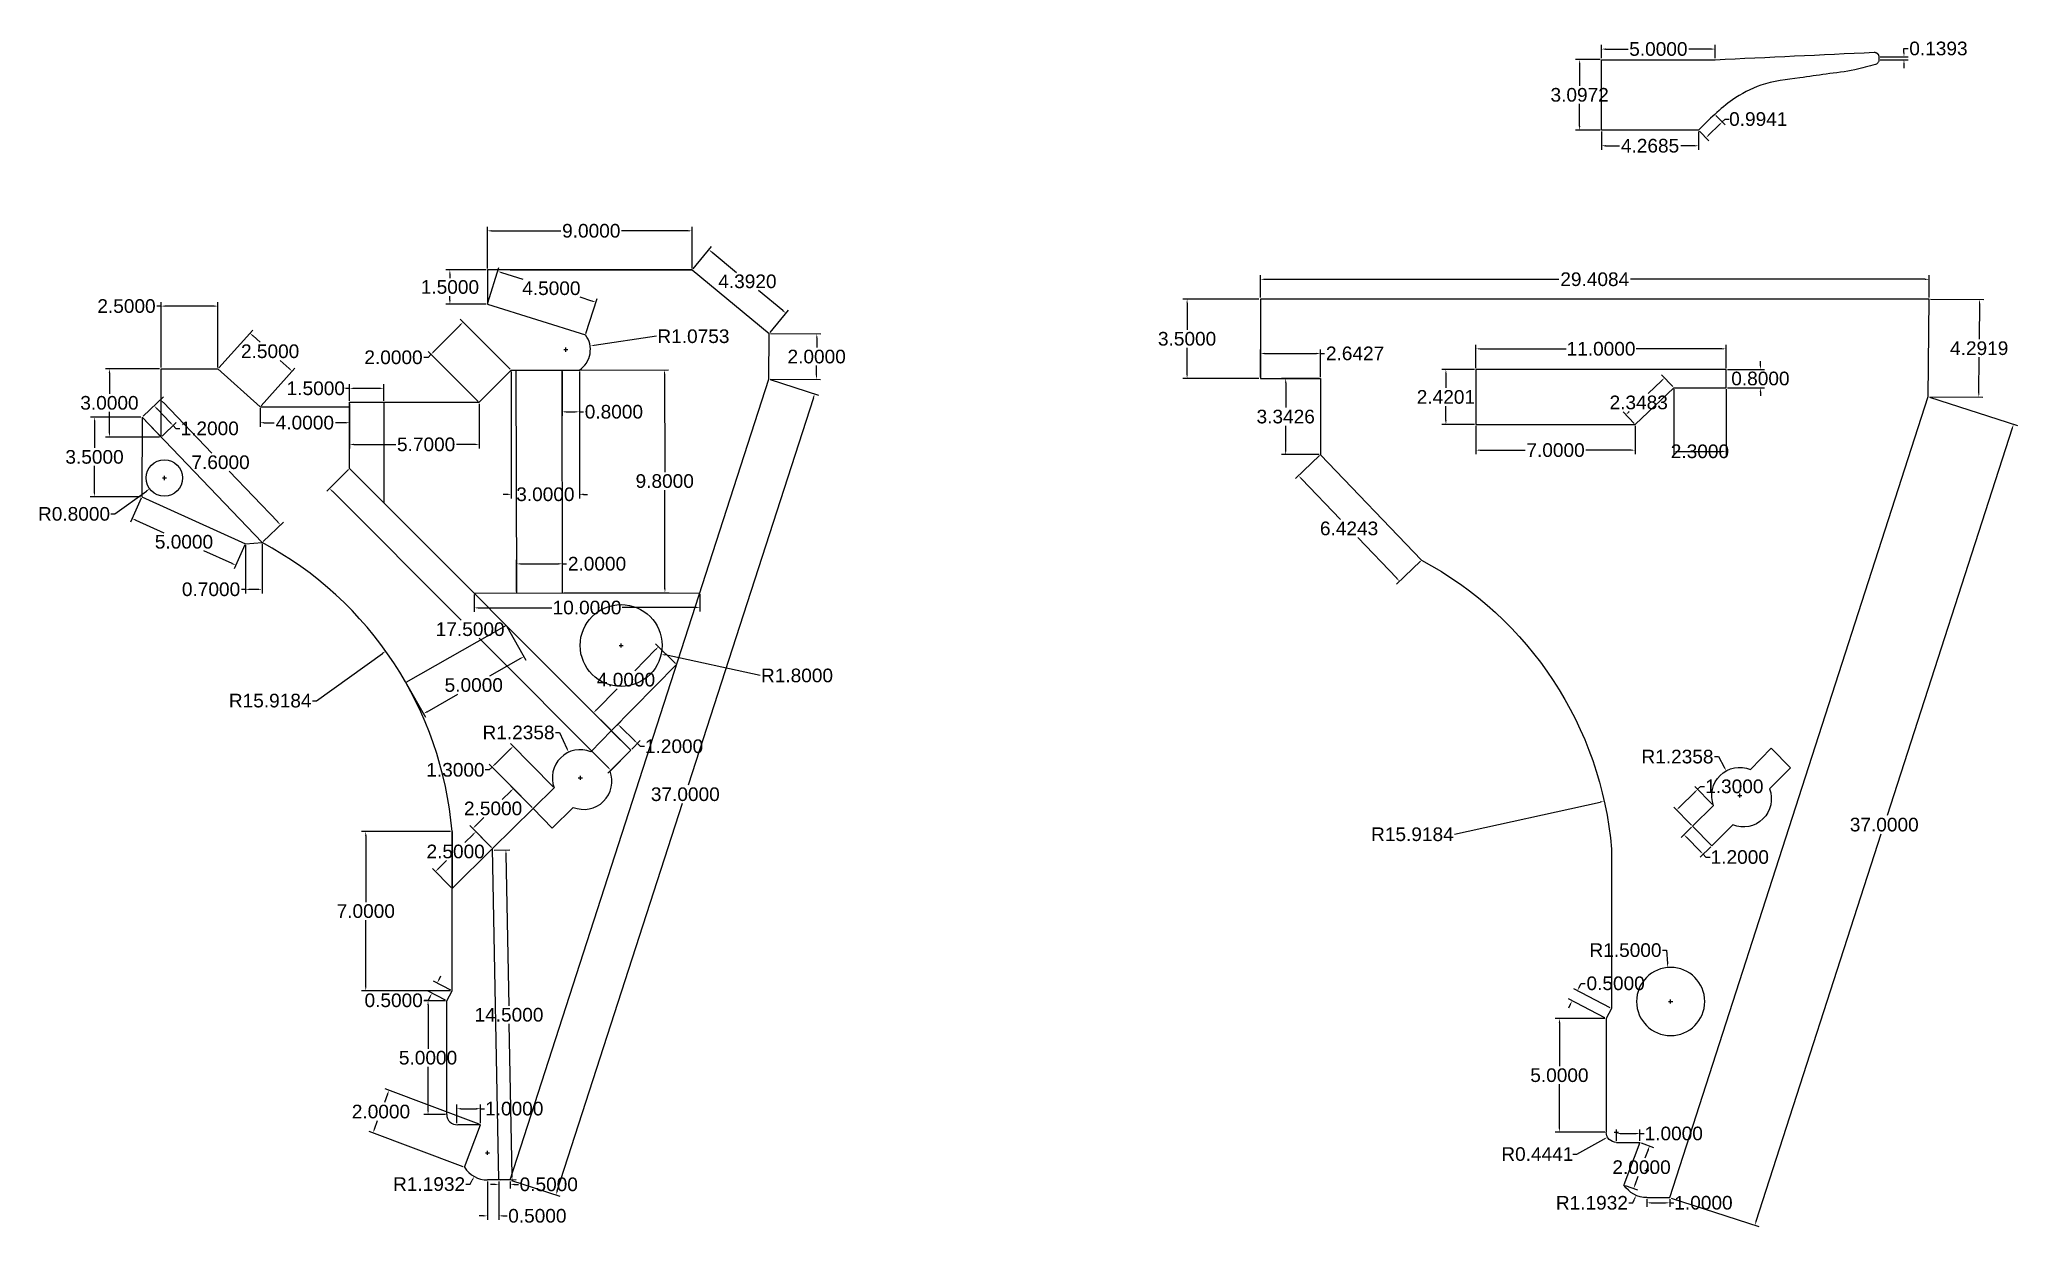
# Model space of a CAD drawing. Header units: inches. Extents: x 16 to 103, y 7.7 to 59.9.
import ezdxf

# ---------------------------------------------------------------- set-up
doc = ezdxf.new("R2010")
doc.units = ezdxf.units.IN
doc.header["$MEASUREMENT"] = 0
doc.layers.add('Measurementss', color=254, linetype='Continuous')
doc.layers.add('Trigger mechanism housing', color=214, linetype='Continuous')
doc.styles.get("Standard").update_dxf_attribs({"font": 'arial.ttf'})
doc.dimstyles.get("Standard").update_dxf_attribs({"dimtxt": 0.6, "dimasz": 0.18, "dimexe": 0.18, "dimexo": 0.0625, "dimgap": 0.09, "dimtad": 0, "dimtih": 1, "dimtoh": 1, "dimdec": 4, "dimzin": 0, "dimdsep": 46, "dimtxsty": 'Standard', "dimcen": 0.09, "dimadec": 0, "dimazin": 0, "dimtfac": 1, "dimtdec": 4, "dimtofl": 0, "dimtmove": 0, "dimatfit": 3, "dimfxl": 1, "dimtolj": 1, "dimtzin": 0, "dimarcsym": 0})

msp = doc.modelspace()

# ---------------------------------------------------------------- blocks, each defined once
blk = doc.blocks.new('*D1')
at = {"layer": 'Defpoints', "color": 0, "transparency": 16777216}
for p in [(69.683, 48.508), (66.458, 45.008), (69.683, 45.008)]:
    blk.add_point(p, dxfattribs=at)
at = {"layer": 'Measurementss', "color": 0, "lineweight": -2, "transparency": 16777216}
for p, q in [((69.62, 48.508), (66.278, 48.508)), ((66.458, 48.328), (66.458, 47.155)), ((66.458, 45.188), (66.458, 46.362)), ((69.62, 45.008), (66.278, 45.008))]:
    blk.add_line(p, q, dxfattribs=at)
at = {"layer": 'Measurementss', "color": 0, "transparency": 16777216}
for points in [[(66.428, 48.328), (66.488, 48.328), (66.458, 48.508)], [(66.428, 45.188), (66.488, 45.188), (66.458, 45.008)]]:
    blk.add_solid(points, dxfattribs=at)
at = {"layer": 'Measurementss', "color": 0, "transparency": 16777216, "insert": (66.458, 46.758), "char_height": 0.6, "attachment_point": 5}
blk.add_mtext('\\A1;3.5000', dxfattribs=at)
blk = doc.blocks.new('*D2')
at = {"layer": 'Defpoints', "color": 0, "transparency": 16777216}
for p in [(72.326, 46.114), (69.683, 45.008), (72.326, 45.008)]:
    blk.add_point(p, dxfattribs=at)
at = {"layer": 'Measurementss', "color": 0, "lineweight": -2, "transparency": 16777216}
for p, q in [((69.683, 45.071), (69.683, 46.294)), ((69.863, 46.114), (72.146, 46.114)), ((72.326, 45.071), (72.326, 46.294)), ((72.326, 46.114), (72.506, 46.114))]:
    blk.add_line(p, q, dxfattribs=at)
at = {"layer": 'Measurementss', "color": 0, "transparency": 16777216}
for points in [[(69.863, 46.144), (69.863, 46.084), (69.683, 46.114)], [(72.146, 46.144), (72.146, 46.084), (72.326, 46.114)]]:
    blk.add_solid(points, dxfattribs=at)
at = {"layer": 'Measurementss', "color": 0, "transparency": 16777216, "insert": (73.846, 46.114), "char_height": 0.6, "attachment_point": 5}
blk.add_mtext('\\A1;2.6427', dxfattribs=at)
blk = doc.blocks.new('*D3')
at = {"layer": 'Defpoints', "color": 0, "transparency": 16777216}
for p in [(72.326, 45.008), (70.795, 41.666), (72.326, 41.666)]:
    blk.add_point(p, dxfattribs=at)
at = {"layer": 'Measurementss', "color": 0, "lineweight": -2, "transparency": 16777216}
for p, q in [((72.263, 45.008), (70.615, 45.008)), ((70.795, 44.828), (70.795, 43.733)), ((70.795, 41.846), (70.795, 42.94)), ((72.263, 41.666), (70.615, 41.666))]:
    blk.add_line(p, q, dxfattribs=at)
at = {"layer": 'Measurementss', "color": 0, "transparency": 16777216}
for points in [[(70.765, 44.828), (70.825, 44.828), (70.795, 45.008)], [(70.765, 41.846), (70.825, 41.846), (70.795, 41.666)]]:
    blk.add_solid(points, dxfattribs=at)
at = {"layer": 'Measurementss', "color": 0, "transparency": 16777216, "insert": (70.795, 43.337), "char_height": 0.6, "attachment_point": 5}
blk.add_mtext('\\A1;3.3426', dxfattribs=at)
blk = doc.blocks.new('*D4')
at = {"layer": 'Defpoints', "color": 0, "transparency": 16777216}
for p in [(72.326, 41.666), (76.77, 37.027), (75.804, 36.101)]:
    blk.add_point(p, dxfattribs=at)
at = {"layer": 'Measurementss', "color": 0, "lineweight": -2, "transparency": 16777216}
for p, q in [((72.28, 41.622), (71.23, 40.616)), ((71.484, 40.61), (73.202, 38.817)), ((75.68, 36.231), (73.962, 38.024)), ((76.725, 36.983), (75.674, 35.977))]:
    blk.add_line(p, q, dxfattribs=at)
at = {"layer": 'Measurementss', "color": 0, "transparency": 16777216}
for points in [[(71.506, 40.631), (71.463, 40.59), (71.36, 40.74)], [(75.701, 36.252), (75.658, 36.211), (75.804, 36.101)]]:
    blk.add_solid(points, dxfattribs=at)
at = {"layer": 'Measurementss', "color": 0, "transparency": 16777216, "insert": (73.582, 38.421), "char_height": 0.6, "attachment_point": 5}
blk.add_mtext('\\A1;6.4243', dxfattribs=at)
blk = doc.blocks.new('*D5')
at = {"layer": 'Defpoints', "color": 0, "transparency": 16777216}
for p in [(84.803, 26.437), (69.263, 22.99)]:
    blk.add_point(p, dxfattribs=at)
at = {"layer": 'Measurementss', "color": 0, "lineweight": -2, "transparency": 16777216}
blk.add_line((78.222, 24.977), (84.628, 26.398), dxfattribs=at)
at = {"layer": 'Measurementss', "color": 0, "transparency": 16777216}
blk.add_solid([(84.621, 26.427), (84.634, 26.369), (84.803, 26.437)], dxfattribs=at)
at = {"layer": 'Measurementss', "color": 0, "transparency": 16777216, "insert": (76.368, 24.977), "char_height": 0.6, "attachment_point": 5}
blk.add_mtext('\\A1;R15.9184', dxfattribs=at)
blk = doc.blocks.new('*D6')
at = {"layer": 'Defpoints', "color": 0, "transparency": 16777216}
for p in [(83.625, 18.105), (84.894, 16.88), (85.125, 17.323)]:
    blk.add_point(p, dxfattribs=at)
at = {"layer": 'Measurementss', "color": 0, "lineweight": -2, "transparency": 16777216}
for p, q in [((83.709, 18.265), (83.792, 18.425)), ((83.792, 18.425), (83.972, 18.425)), ((83.311, 17.503), (83.228, 17.343)), ((84.838, 16.909), (83.235, 17.745)), ((85.07, 17.352), (83.466, 18.189))]:
    blk.add_line(p, q, dxfattribs=at)
at = {"layer": 'Measurementss', "color": 0, "transparency": 16777216}
for points in [[(83.682, 18.279), (83.735, 18.251), (83.625, 18.105)], [(83.284, 17.516), (83.338, 17.489), (83.394, 17.662)]]:
    blk.add_solid(points, dxfattribs=at)
at = {"layer": 'Measurementss', "color": 0, "transparency": 16777216, "insert": (85.306, 18.425), "char_height": 0.6, "attachment_point": 5}
blk.add_mtext('\\A1;0.5000', dxfattribs=at)
blk = doc.blocks.new('*D7')
at = {"layer": 'Defpoints', "color": 0, "transparency": 16777216}
for p in [(84.894, 16.88), (82.833, 11.892), (84.894, 11.892)]:
    blk.add_point(p, dxfattribs=at)
at = {"layer": 'Measurementss', "color": 0, "lineweight": -2, "transparency": 16777216}
for p, q in [((84.831, 16.88), (82.653, 16.88)), ((82.833, 16.7), (82.833, 14.782)), ((82.833, 12.072), (82.833, 13.99)), ((84.831, 11.892), (82.653, 11.892))]:
    blk.add_line(p, q, dxfattribs=at)
at = {"layer": 'Measurementss', "color": 0, "transparency": 16777216}
for points in [[(82.863, 16.7), (82.803, 16.7), (82.833, 16.88)], [(82.863, 12.072), (82.803, 12.072), (82.833, 11.892)]]:
    blk.add_solid(points, dxfattribs=at)
at = {"layer": 'Measurementss', "color": 0, "transparency": 16777216, "insert": (82.833, 14.386), "char_height": 0.6, "attachment_point": 5}
blk.add_mtext('\\A1;5.0000', dxfattribs=at)
blk = doc.blocks.new('*D8')
at = {"layer": 'Defpoints', "color": 0, "transparency": 16777216}
for p in [(84.95, 11.665), (85.338, 11.88)]:
    blk.add_point(p, dxfattribs=at)
at = {"layer": 'Measurementss', "color": 0, "lineweight": -2, "transparency": 16777216}
for p, q in [((83.606, 10.919), (84.792, 11.577)), ((85.248, 11.88), (85.428, 11.88)), ((85.338, 11.79), (85.338, 11.97)), ((83.426, 10.919), (83.606, 10.919))]:
    blk.add_line(p, q, dxfattribs=at)
at = {"layer": 'Measurementss', "color": 0, "transparency": 16777216}
blk.add_solid([(84.778, 11.603), (84.807, 11.551), (84.95, 11.665)], dxfattribs=at)
at = {"layer": 'Measurementss', "color": 0, "transparency": 16777216, "insert": (81.862, 10.919), "char_height": 0.6, "attachment_point": 5}
blk.add_mtext('\\A1;R0.4441', dxfattribs=at)
blk = doc.blocks.new('*D9')
at = {"layer": 'Defpoints', "color": 0, "transparency": 16777216}
for p in [(85.339, 11.436), (86.375, 11.824), (86.375, 11.437)]:
    blk.add_point(p, dxfattribs=at)
at = {"layer": 'Measurementss', "color": 0, "lineweight": -2, "transparency": 16777216}
for p, q in [((85.339, 11.498), (85.338, 12.002)), ((85.519, 11.823), (86.195, 11.824)), ((86.375, 11.5), (86.374, 12.004)), ((86.375, 11.824), (86.555, 11.824))]:
    blk.add_line(p, q, dxfattribs=at)
at = {"layer": 'Measurementss', "color": 0, "transparency": 16777216}
for points in [[(85.519, 11.853), (85.519, 11.793), (85.339, 11.822)], [(86.195, 11.854), (86.195, 11.794), (86.375, 11.824)]]:
    blk.add_solid(points, dxfattribs=at)
at = {"layer": 'Measurementss', "color": 0, "transparency": 16777216, "insert": (87.861, 11.824), "char_height": 0.6, "attachment_point": 5}
blk.add_mtext('\\A1;1.0000', dxfattribs=at)
blk = doc.blocks.new('*D10')
at = {"layer": 'Defpoints', "color": 0, "transparency": 16777216}
for p in [(86.375, 11.437), (85.672, 9.565), (86.095, 9.407)]:
    blk.add_point(p, dxfattribs=at)
at = {"layer": 'Measurementss', "color": 0, "lineweight": -2, "transparency": 16777216}
for p, q in [((86.434, 11.415), (86.966, 11.216)), ((86.734, 11.11), (86.595, 10.739)), ((86.158, 9.575), (86.297, 9.946)), ((85.731, 9.543), (86.263, 9.343))]:
    blk.add_line(p, q, dxfattribs=at)
at = {"layer": 'Measurementss', "color": 0, "transparency": 16777216}
for points in [[(86.706, 11.121), (86.762, 11.1), (86.798, 11.279)], [(86.13, 9.586), (86.186, 9.564), (86.095, 9.407)]]:
    blk.add_solid(points, dxfattribs=at)
at = {"layer": 'Measurementss', "color": 0, "transparency": 16777216, "insert": (86.446, 10.343), "char_height": 0.6, "attachment_point": 5}
blk.add_mtext('\\A1;2.0000', dxfattribs=at)
blk = doc.blocks.new('*D11')
at = {"layer": 'Defpoints', "color": 0, "transparency": 16777216}
for p in [(86.682, 10.201), (86.205, 9.107)]:
    blk.add_point(p, dxfattribs=at)
at = {"layer": 'Measurementss', "color": 0, "lineweight": -2, "transparency": 16777216}
for p, q in [((86.592, 10.201), (86.772, 10.201)), ((86.682, 10.111), (86.682, 10.291)), ((85.882, 8.777), (86.062, 8.777)), ((86.062, 8.777), (86.133, 8.942))]:
    blk.add_line(p, q, dxfattribs=at)
at = {"layer": 'Measurementss', "color": 0, "transparency": 16777216}
blk.add_solid([(86.106, 8.954), (86.161, 8.93), (86.205, 9.107)], dxfattribs=at)
at = {"layer": 'Measurementss', "color": 0, "transparency": 16777216, "insert": (84.262, 8.777), "char_height": 0.6, "attachment_point": 5}
blk.add_mtext('\\A1;R1.1932', dxfattribs=at)
blk = doc.blocks.new('*D12')
at = {"layer": 'Defpoints', "color": 0, "transparency": 16777216}
for p in [(86.683, 9.008), (87.683, 9.008), (87.683, 8.779)]:
    blk.add_point(p, dxfattribs=at)
at = {"layer": 'Measurementss', "color": 0, "lineweight": -2, "transparency": 16777216}
for p, q in [((86.683, 8.946), (86.683, 8.599)), ((86.863, 8.779), (87.503, 8.779)), ((87.683, 8.946), (87.683, 8.599)), ((87.683, 8.779), (87.863, 8.779))]:
    blk.add_line(p, q, dxfattribs=at)
at = {"layer": 'Measurementss', "color": 0, "transparency": 16777216}
for points in [[(86.863, 8.809), (86.863, 8.749), (86.683, 8.779)], [(87.503, 8.809), (87.503, 8.749), (87.683, 8.779)]]:
    blk.add_solid(points, dxfattribs=at)
at = {"layer": 'Measurementss', "color": 0, "transparency": 16777216, "insert": (89.169, 8.779), "char_height": 0.6, "attachment_point": 5}
blk.add_mtext('\\A1;1.0000', dxfattribs=at)
blk = doc.blocks.new('*D13')
at = {"layer": 'Defpoints', "color": 0, "transparency": 16777216}
for p in [(99.058, 44.216), (102.806, 43.005), (87.683, 9.008)]:
    blk.add_point(p, dxfattribs=at)
at = {"layer": 'Measurementss', "color": 0, "lineweight": -2, "transparency": 16777216}
for p, q in [((99.117, 44.197), (102.977, 42.95)), ((102.751, 42.834), (97.247, 25.798)), ((91.487, 7.968), (96.991, 25.005)), ((87.742, 8.989), (91.603, 7.742))]:
    blk.add_line(p, q, dxfattribs=at)
at = {"layer": 'Measurementss', "color": 0, "transparency": 16777216}
for points in [[(102.722, 42.843), (102.779, 42.825), (102.806, 43.005)], [(91.458, 7.978), (91.515, 7.959), (91.431, 7.797)]]:
    blk.add_solid(points, dxfattribs=at)
at = {"layer": 'Measurementss', "color": 0, "transparency": 16777216, "insert": (97.119, 25.401), "char_height": 0.6, "attachment_point": 5}
blk.add_mtext('\\A1;37.0000', dxfattribs=at)
blk = doc.blocks.new('*D14')
at = {"layer": 'Defpoints', "color": 0, "transparency": 16777216}
for p in [(99.091, 48.505), (101.312, 48.488), (99.058, 44.213)]:
    blk.add_point(p, dxfattribs=at)
at = {"layer": 'Measurementss', "color": 0, "lineweight": -2, "transparency": 16777216}
for p, q in [((99.154, 48.505), (101.492, 48.486)), ((101.31, 48.308), (101.298, 46.738)), ((101.279, 44.376), (101.292, 45.946)), ((99.12, 44.213), (101.458, 44.195))]:
    blk.add_line(p, q, dxfattribs=at)
at = {"layer": 'Measurementss', "color": 0, "transparency": 16777216}
for points in [[(101.28, 48.308), (101.34, 48.308), (101.312, 48.488)], [(101.249, 44.376), (101.309, 44.376), (101.278, 44.196)]]:
    blk.add_solid(points, dxfattribs=at)
at = {"layer": 'Measurementss', "color": 0, "transparency": 16777216, "insert": (101.295, 46.342), "char_height": 0.6, "attachment_point": 5}
blk.add_mtext('\\A1;4.2919', dxfattribs=at)
blk = doc.blocks.new('*D15')
at = {"layer": 'Defpoints', "color": 0, "transparency": 16777216}
for p in [(69.683, 49.374), (69.683, 48.508), (99.091, 48.508)]:
    blk.add_point(p, dxfattribs=at)
at = {"layer": 'Measurementss', "color": 0, "lineweight": -2, "transparency": 16777216}
for p, q in [((69.683, 48.571), (69.683, 49.554)), ((69.863, 49.374), (82.815, 49.374)), ((98.911, 49.374), (85.959, 49.374)), ((99.091, 48.571), (99.091, 49.554))]:
    blk.add_line(p, q, dxfattribs=at)
at = {"layer": 'Measurementss', "color": 0, "transparency": 16777216}
for points in [[(69.863, 49.404), (69.863, 49.344), (69.683, 49.374)], [(98.911, 49.404), (98.911, 49.344), (99.091, 49.374)]]:
    blk.add_solid(points, dxfattribs=at)
at = {"layer": 'Measurementss', "color": 0, "transparency": 16777216, "insert": (84.387, 49.374), "char_height": 0.6, "attachment_point": 5}
blk.add_mtext('\\A1;29.4084', dxfattribs=at)
blk = doc.blocks.new('*D16')
at = {"layer": 'Defpoints', "color": 0, "transparency": 16777216}
for p in [(79.163, 46.318), (79.163, 45.411), (90.163, 45.411)]:
    blk.add_point(p, dxfattribs=at)
at = {"layer": 'Measurementss', "color": 0, "lineweight": -2, "transparency": 16777216}
for p, q in [((79.163, 45.474), (79.163, 46.498)), ((79.343, 46.318), (83.124, 46.318)), ((89.983, 46.318), (86.202, 46.318)), ((90.163, 45.474), (90.163, 46.498))]:
    blk.add_line(p, q, dxfattribs=at)
at = {"layer": 'Measurementss', "color": 0, "transparency": 16777216}
for points in [[(79.343, 46.348), (79.343, 46.288), (79.163, 46.318)], [(89.983, 46.348), (89.983, 46.288), (90.163, 46.318)]]:
    blk.add_solid(points, dxfattribs=at)
at = {"layer": 'Measurementss', "color": 0, "transparency": 16777216, "insert": (84.663, 46.318), "char_height": 0.6, "attachment_point": 5}
blk.add_mtext('\\A1;11.0000', dxfattribs=at)
blk = doc.blocks.new('*D17')
at = {"layer": 'Defpoints', "color": 0, "transparency": 16777216}
for p in [(79.163, 45.411), (77.841, 42.991), (79.163, 42.991)]:
    blk.add_point(p, dxfattribs=at)
at = {"layer": 'Measurementss', "color": 0, "lineweight": -2, "transparency": 16777216}
for p, q in [((79.1, 45.411), (77.661, 45.411)), ((77.841, 45.231), (77.841, 44.597)), ((77.841, 43.171), (77.841, 43.805)), ((79.1, 42.991), (77.661, 42.991))]:
    blk.add_line(p, q, dxfattribs=at)
at = {"layer": 'Measurementss', "color": 0, "transparency": 16777216}
for points in [[(77.811, 45.231), (77.871, 45.231), (77.841, 45.411)], [(77.811, 43.171), (77.871, 43.171), (77.841, 42.991)]]:
    blk.add_solid(points, dxfattribs=at)
at = {"layer": 'Measurementss', "color": 0, "transparency": 16777216, "insert": (77.841, 44.201), "char_height": 0.6, "attachment_point": 5}
blk.add_mtext('\\A1;2.4201', dxfattribs=at)
blk = doc.blocks.new('*D18')
at = {"layer": 'Defpoints', "color": 0, "transparency": 16777216}
for p in [(79.163, 42.991), (86.163, 42.991), (86.163, 41.864)]:
    blk.add_point(p, dxfattribs=at)
at = {"layer": 'Measurementss', "color": 0, "lineweight": -2, "transparency": 16777216}
for p, q in [((79.163, 42.928), (79.163, 41.684)), ((86.163, 42.928), (86.163, 41.684)), ((79.343, 41.864), (81.331, 41.864)), ((85.983, 41.864), (83.995, 41.864))]:
    blk.add_line(p, q, dxfattribs=at)
at = {"layer": 'Measurementss', "color": 0, "transparency": 16777216}
for points in [[(79.343, 41.894), (79.343, 41.834), (79.163, 41.864)], [(85.983, 41.894), (85.983, 41.834), (86.163, 41.864)]]:
    blk.add_solid(points, dxfattribs=at)
at = {"layer": 'Measurementss', "color": 0, "transparency": 16777216, "insert": (82.663, 41.864), "char_height": 0.6, "attachment_point": 5}
blk.add_mtext('\\A1;7.0000', dxfattribs=at)
blk = doc.blocks.new('*D19')
at = {"layer": 'Defpoints', "color": 0, "transparency": 16777216}
for p in [(87.454, 45.04), (87.863, 44.611), (86.163, 42.991)]:
    blk.add_point(p, dxfattribs=at)
at = {"layer": 'Measurementss', "color": 0, "lineweight": -2, "transparency": 16777216}
for p, q in [((87.324, 44.916), (86.736, 44.355)), ((87.82, 44.656), (87.33, 45.17)), ((86.12, 43.036), (85.63, 43.55)), ((85.885, 43.544), (85.904, 43.562))]:
    blk.add_line(p, q, dxfattribs=at)
at = {"layer": 'Measurementss', "color": 0, "transparency": 16777216}
for points in [[(87.303, 44.937), (87.345, 44.894), (87.454, 45.04)], [(85.864, 43.566), (85.905, 43.522), (85.754, 43.42)]]:
    blk.add_solid(points, dxfattribs=at)
at = {"layer": 'Measurementss', "color": 0, "transparency": 16777216, "insert": (86.32, 43.959), "char_height": 0.6, "attachment_point": 5}
blk.add_mtext('\\A1;2.3483', dxfattribs=at)
blk = doc.blocks.new('*D20')
at = {"layer": 'Defpoints', "color": 0, "transparency": 16777216}
for p in [(87.863, 44.611), (90.163, 44.611), (90.163, 41.809)]:
    blk.add_point(p, dxfattribs=at)
at = {"layer": 'Measurementss', "color": 0, "lineweight": -2, "transparency": 16777216}
for p, q in [((87.863, 44.549), (87.863, 41.629)), ((90.163, 44.549), (90.163, 41.629)), ((88.043, 41.809), (89.983, 41.809))]:
    blk.add_line(p, q, dxfattribs=at)
at = {"layer": 'Measurementss', "color": 0, "transparency": 16777216}
for points in [[(88.043, 41.839), (88.043, 41.779), (87.863, 41.809)], [(89.983, 41.839), (89.983, 41.779), (90.163, 41.809)]]:
    blk.add_solid(points, dxfattribs=at)
at = {"layer": 'Measurementss', "color": 0, "transparency": 16777216, "insert": (89.013, 41.809), "char_height": 0.6, "attachment_point": 5}
blk.add_mtext('\\A1;2.3000', dxfattribs=at)
blk = doc.blocks.new('*D21')
at = {"layer": 'Defpoints', "color": 0, "transparency": 16777216}
for p in [(90.163, 45.411), (90.163, 44.611), (91.673, 44.611)]:
    blk.add_point(p, dxfattribs=at)
at = {"layer": 'Measurementss', "color": 0, "lineweight": -2, "transparency": 16777216}
for p, q in [((90.225, 45.411), (91.853, 45.411)), ((91.673, 45.591), (91.673, 45.771)), ((90.225, 44.611), (91.853, 44.611)), ((91.673, 44.431), (91.673, 44.251))]:
    blk.add_line(p, q, dxfattribs=at)
at = {"layer": 'Measurementss', "color": 0, "transparency": 16777216}
for points in [[(91.643, 45.591), (91.703, 45.591), (91.673, 45.411)], [(91.643, 44.431), (91.703, 44.431), (91.673, 44.611)]]:
    blk.add_solid(points, dxfattribs=at)
at = {"layer": 'Measurementss', "color": 0, "transparency": 16777216, "insert": (91.673, 45.011), "char_height": 0.6, "attachment_point": 5}
blk.add_mtext('\\A1;0.8000', dxfattribs=at)
blk = doc.blocks.new('*D22')
at = {"layer": 'Defpoints', "color": 0, "transparency": 16777216}
for p in [(88.912, 26.957), (89.615, 26.242), (88.689, 25.331)]:
    blk.add_point(p, dxfattribs=at)
at = {"layer": 'Measurementss', "color": 0, "lineweight": -2, "transparency": 16777216}
for p, q in [((89.571, 26.287), (88.786, 27.085)), ((88.912, 26.957), (89.04, 27.083)), ((89.04, 27.083), (89.22, 27.083)), ((88.645, 25.375), (87.859, 26.173)), ((88.114, 26.171), (88.784, 26.831))]:
    blk.add_line(p, q, dxfattribs=at)
at = {"layer": 'Measurementss', "color": 0, "transparency": 16777216}
for points in [[(88.093, 26.193), (88.135, 26.15), (87.985, 26.045)], [(88.762, 26.852), (88.805, 26.809), (88.912, 26.957)]]:
    blk.add_solid(points, dxfattribs=at)
at = {"layer": 'Measurementss', "color": 0, "transparency": 16777216, "insert": (90.526, 27.083), "char_height": 0.6, "attachment_point": 5}
blk.add_mtext('\\A1;1.3000', dxfattribs=at)
blk = doc.blocks.new('*D23')
at = {"layer": 'Defpoints', "color": 0, "transparency": 16777216}
for p in [(90.171, 27.768), (90.768, 26.686)]:
    blk.add_point(p, dxfattribs=at)
at = {"layer": 'Measurementss', "color": 0, "lineweight": -2, "transparency": 16777216}
for p, q in [((89.648, 28.391), (89.828, 28.391)), ((89.828, 28.391), (90.084, 27.926)), ((90.678, 26.686), (90.858, 26.686)), ((90.768, 26.596), (90.768, 26.776))]:
    blk.add_line(p, q, dxfattribs=at)
at = {"layer": 'Measurementss', "color": 0, "transparency": 16777216}
blk.add_solid([(90.111, 27.94), (90.058, 27.911), (90.171, 27.768)], dxfattribs=at)
at = {"layer": 'Measurementss', "color": 0, "transparency": 16777216, "insert": (88.025, 28.391), "char_height": 0.6, "attachment_point": 5}
blk.add_mtext('\\A1;R1.2358', dxfattribs=at)
blk = doc.blocks.new('*D25')
at = {"layer": 'Defpoints', "color": 0, "transparency": 16777216}
for p in [(88.689, 25.331), (89.53, 24.475), (89.154, 24.105)]:
    blk.add_point(p, dxfattribs=at)
at = {"layer": 'Measurementss', "color": 0, "lineweight": -2, "transparency": 16777216}
for p, q in [((88.644, 25.287), (88.184, 24.834)), ((88.438, 24.832), (89.027, 24.233)), ((89.486, 24.431), (89.025, 23.978)), ((89.154, 24.105), (89.28, 23.976)), ((89.28, 23.976), (89.46, 23.976))]:
    blk.add_line(p, q, dxfattribs=at)
at = {"layer": 'Measurementss', "color": 0, "transparency": 16777216}
for points in [[(88.46, 24.853), (88.417, 24.811), (88.312, 24.96)], [(89.049, 24.254), (89.006, 24.212), (89.154, 24.105)]]:
    blk.add_solid(points, dxfattribs=at)
at = {"layer": 'Measurementss', "color": 0, "transparency": 16777216, "insert": (90.766, 23.976), "char_height": 0.6, "attachment_point": 5}
blk.add_mtext('\\A1;1.2000', dxfattribs=at)
blk = doc.blocks.new('*D28')
at = {"layer": 'Defpoints', "color": 0, "transparency": 16777216}
for p in [(87.603, 19.124), (87.726, 17.629)]:
    blk.add_point(p, dxfattribs=at)
at = {"layer": 'Measurementss', "color": 0, "lineweight": -2, "transparency": 16777216}
for p, q in [((87.361, 19.884), (87.541, 19.884)), ((87.541, 19.884), (87.588, 19.303)), ((87.636, 17.629), (87.816, 17.629)), ((87.726, 17.539), (87.726, 17.719))]:
    blk.add_line(p, q, dxfattribs=at)
at = {"layer": 'Measurementss', "color": 0, "transparency": 16777216}
blk.add_solid([(87.618, 19.306), (87.558, 19.301), (87.603, 19.124)], dxfattribs=at)
at = {"layer": 'Measurementss', "color": 0, "transparency": 16777216, "insert": (85.739, 19.884), "char_height": 0.6, "attachment_point": 5}
blk.add_mtext('\\A1;R1.5000', dxfattribs=at)
blk = doc.blocks.new('*D29')
at = {"layer": 'Defpoints', "color": 0, "transparency": 16777216}
for p in [(84.685, 59.029), (83.723, 55.932), (84.685, 55.932)]:
    blk.add_point(p, dxfattribs=at)
at = {"layer": 'Measurementss', "color": 0, "lineweight": -2, "transparency": 16777216}
for p, q in [((84.622, 59.029), (83.543, 59.029)), ((83.723, 58.849), (83.723, 57.877)), ((83.723, 56.112), (83.723, 57.084)), ((84.622, 55.932), (83.543, 55.932))]:
    blk.add_line(p, q, dxfattribs=at)
at = {"layer": 'Measurementss', "color": 0, "transparency": 16777216}
for points in [[(83.693, 58.849), (83.753, 58.849), (83.723, 59.029)], [(83.693, 56.112), (83.753, 56.112), (83.723, 55.932)]]:
    blk.add_solid(points, dxfattribs=at)
at = {"layer": 'Measurementss', "color": 0, "transparency": 16777216, "insert": (83.723, 57.48), "char_height": 0.6, "attachment_point": 5}
blk.add_mtext('\\A1;3.0972', dxfattribs=at)
blk = doc.blocks.new('*D30')
at = {"layer": 'Defpoints', "color": 0, "transparency": 16777216}
for p in [(84.685, 55.932), (88.953, 55.932), (88.953, 55.244)]:
    blk.add_point(p, dxfattribs=at)
at = {"layer": 'Measurementss', "color": 0, "lineweight": -2, "transparency": 16777216}
for p, q in [((84.685, 55.869), (84.685, 55.064)), ((88.953, 55.869), (88.953, 55.064)), ((84.865, 55.244), (85.469, 55.244)), ((88.773, 55.244), (88.169, 55.244))]:
    blk.add_line(p, q, dxfattribs=at)
at = {"layer": 'Measurementss', "color": 0, "transparency": 16777216}
for points in [[(84.865, 55.274), (84.865, 55.214), (84.685, 55.244)], [(88.773, 55.274), (88.773, 55.214), (88.953, 55.244)]]:
    blk.add_solid(points, dxfattribs=at)
at = {"layer": 'Measurementss', "color": 0, "transparency": 16777216, "insert": (86.819, 55.244), "char_height": 0.6, "attachment_point": 5}
blk.add_mtext('\\A1;4.2685', dxfattribs=at)
blk = doc.blocks.new('*D31')
at = {"layer": 'Defpoints', "color": 0, "transparency": 16777216}
for p in [(89.685, 59.495), (84.685, 59.029), (89.685, 59.029)]:
    blk.add_point(p, dxfattribs=at)
at = {"layer": 'Measurementss', "color": 0, "lineweight": -2, "transparency": 16777216}
for p, q in [((84.685, 59.091), (84.685, 59.675)), ((84.865, 59.495), (85.85, 59.495)), ((89.505, 59.495), (88.519, 59.495)), ((89.685, 59.091), (89.685, 59.675))]:
    blk.add_line(p, q, dxfattribs=at)
at = {"layer": 'Measurementss', "color": 0, "transparency": 16777216}
for points in [[(84.865, 59.525), (84.865, 59.465), (84.685, 59.495)], [(89.505, 59.525), (89.505, 59.465), (89.685, 59.495)]]:
    blk.add_solid(points, dxfattribs=at)
at = {"layer": 'Measurementss', "color": 0, "transparency": 16777216, "insert": (87.185, 59.495), "char_height": 0.6, "attachment_point": 5}
blk.add_mtext('\\A1;5.0000', dxfattribs=at)
blk = doc.blocks.new('*D32')
at = {"layer": 'Defpoints', "color": 0, "transparency": 16777216}
for p in [(89.666, 56.625), (88.953, 55.932), (89.991, 56.291)]:
    blk.add_point(p, dxfattribs=at)
at = {"layer": 'Measurementss', "color": 0, "lineweight": -2, "transparency": 16777216}
for p, q in [((89.71, 56.58), (90.117, 56.162)), ((88.997, 55.887), (89.404, 55.468)), ((89.407, 55.723), (89.862, 56.165)), ((89.991, 56.291), (90.12, 56.416)), ((90.12, 56.416), (90.3, 56.416))]:
    blk.add_line(p, q, dxfattribs=at)
at = {"layer": 'Measurementss', "color": 0, "transparency": 16777216}
for points in [[(89.387, 55.745), (89.428, 55.702), (89.278, 55.598)], [(89.841, 56.187), (89.883, 56.144), (89.991, 56.291)]]:
    blk.add_solid(points, dxfattribs=at)
at = {"layer": 'Measurementss', "color": 0, "transparency": 16777216, "insert": (91.578, 56.416), "char_height": 0.6, "attachment_point": 5}
blk.add_mtext('\\A1;0.9941', dxfattribs=at)
blk = doc.blocks.new('*D33')
at = {"layer": 'Defpoints', "color": 0, "transparency": 16777216}
for p in [(96.881, 59.158), (97.987, 59.158), (96.883, 59.019)]:
    blk.add_point(p, dxfattribs=at)
at = {"layer": 'Measurementss', "color": 0, "lineweight": -2, "transparency": 16777216}
for p, q in [((96.943, 59.158), (98.167, 59.158)), ((97.987, 59.338), (97.987, 59.518)), ((97.987, 59.518), (98.167, 59.518)), ((96.946, 59.019), (98.167, 59.019)), ((97.987, 58.839), (97.987, 58.659))]:
    blk.add_line(p, q, dxfattribs=at)
at = {"layer": 'Measurementss', "color": 0, "transparency": 16777216}
for points in [[(97.957, 59.338), (98.017, 59.338), (97.987, 59.158)], [(97.957, 58.839), (98.017, 58.839), (97.987, 59.019)]]:
    blk.add_solid(points, dxfattribs=at)
at = {"layer": 'Measurementss', "color": 0, "transparency": 16777216, "insert": (99.503, 59.518), "char_height": 0.6, "attachment_point": 5}
blk.add_mtext('\\A1;0.1393', dxfattribs=at)
blk = doc.blocks.new('*D34')
at = {"layer": 'Defpoints', "color": 0, "transparency": 16777216}
for p in [(48.064, 44.992), (50.078, 44.341), (36.69, 9.784)]:
    blk.add_point(p, dxfattribs=at)
at = {"layer": 'Measurementss', "color": 0, "lineweight": -2, "transparency": 16777216}
for p, q in [((48.124, 44.973), (50.249, 44.286)), ((50.022, 44.17), (44.518, 27.134)), ((38.758, 9.305), (44.262, 26.341)), ((36.749, 9.765), (38.874, 9.078))]:
    blk.add_line(p, q, dxfattribs=at)
at = {"layer": 'Measurementss', "color": 0, "transparency": 16777216}
for points in [[(49.994, 44.179), (50.051, 44.161), (50.078, 44.341)], [(38.73, 9.314), (38.787, 9.295), (38.703, 9.133)]]:
    blk.add_solid(points, dxfattribs=at)
at = {"layer": 'Measurementss', "color": 0, "transparency": 16777216, "insert": (44.39, 26.737), "char_height": 0.6, "attachment_point": 5}
blk.add_mtext('\\A1;37.0000', dxfattribs=at)
blk = doc.blocks.new('*D35')
at = {"layer": 'Defpoints', "color": 0, "transparency": 16777216}
for p in [(48.08, 46.992), (50.175, 46.975), (48.064, 44.992)]:
    blk.add_point(p, dxfattribs=at)
at = {"layer": 'Measurementss', "color": 0, "lineweight": -2, "transparency": 16777216}
for p, q in [((48.142, 46.991), (50.355, 46.974)), ((50.173, 46.795), (50.17, 46.372)), ((50.16, 45.155), (50.164, 45.579)), ((48.127, 44.991), (50.339, 44.974))]:
    blk.add_line(p, q, dxfattribs=at)
at = {"layer": 'Measurementss', "color": 0, "transparency": 16777216}
for points in [[(50.143, 46.796), (50.203, 46.795), (50.175, 46.975)], [(50.13, 45.156), (50.19, 45.155), (50.159, 44.976)]]:
    blk.add_solid(points, dxfattribs=at)
at = {"layer": 'Measurementss', "color": 0, "transparency": 16777216, "insert": (50.167, 45.975), "char_height": 0.6, "attachment_point": 5}
blk.add_mtext('\\A1;2.0000', dxfattribs=at)
blk = doc.blocks.new('*D36')
at = {"layer": 'Defpoints', "color": 0, "transparency": 16777216}
for p in [(45.425, 50.677), (44.69, 49.784), (48.08, 46.992)]:
    blk.add_point(p, dxfattribs=at)
at = {"layer": 'Measurementss', "color": 0, "lineweight": -2, "transparency": 16777216}
for p, q in [((44.729, 49.832), (45.54, 50.816)), ((45.564, 50.563), (46.639, 49.678)), ((48.677, 48), (47.602, 48.885)), ((48.12, 47.04), (48.93, 48.024))]:
    blk.add_line(p, q, dxfattribs=at)
at = {"layer": 'Measurementss', "color": 0, "transparency": 16777216}
for points in [[(45.583, 50.586), (45.545, 50.54), (45.425, 50.677)], [(48.696, 48.023), (48.658, 47.977), (48.816, 47.886)]]:
    blk.add_solid(points, dxfattribs=at)
at = {"layer": 'Measurementss', "color": 0, "transparency": 16777216, "insert": (47.121, 49.281), "char_height": 0.6, "attachment_point": 5}
blk.add_mtext('\\A1;4.3920', dxfattribs=at)
blk = doc.blocks.new('*D37')
at = {"layer": 'Defpoints', "color": 0, "transparency": 16777216}
for p in [(35.69, 51.505), (35.69, 49.784), (44.69, 49.784)]:
    blk.add_point(p, dxfattribs=at)
at = {"layer": 'Measurementss', "color": 0, "lineweight": -2, "transparency": 16777216}
for p, q in [((35.69, 49.846), (35.69, 51.685)), ((35.87, 51.505), (38.92, 51.505)), ((44.51, 51.505), (41.589, 51.505)), ((44.69, 49.846), (44.69, 51.685))]:
    blk.add_line(p, q, dxfattribs=at)
at = {"layer": 'Measurementss', "color": 0, "transparency": 16777216}
for points in [[(35.87, 51.535), (35.87, 51.475), (35.69, 51.505)], [(44.51, 51.535), (44.51, 51.475), (44.69, 51.505)]]:
    blk.add_solid(points, dxfattribs=at)
at = {"layer": 'Measurementss', "color": 0, "transparency": 16777216, "insert": (40.254, 51.505), "char_height": 0.6, "attachment_point": 5}
blk.add_mtext('\\A1;9.0000', dxfattribs=at)
blk = doc.blocks.new('*D38')
at = {"layer": 'Defpoints', "color": 0, "transparency": 16777216}
for p in [(35.69, 49.784), (34.037, 48.284), (35.69, 48.284)]:
    blk.add_point(p, dxfattribs=at)
at = {"layer": 'Measurementss', "color": 0, "lineweight": -2, "transparency": 16777216}
for p, q in [((35.627, 49.784), (33.857, 49.784)), ((34.037, 49.604), (34.037, 49.43)), ((35.627, 48.284), (33.857, 48.284)), ((34.037, 48.464), (34.037, 48.637))]:
    blk.add_line(p, q, dxfattribs=at)
at = {"layer": 'Measurementss', "color": 0, "transparency": 16777216}
for points in [[(34.007, 49.604), (34.067, 49.604), (34.037, 49.784)], [(34.007, 48.464), (34.067, 48.464), (34.037, 48.284)]]:
    blk.add_solid(points, dxfattribs=at)
at = {"layer": 'Measurementss', "color": 0, "transparency": 16777216, "insert": (34.037, 49.034), "char_height": 0.6, "attachment_point": 5}
blk.add_mtext('\\A1;1.5000', dxfattribs=at)
blk = doc.blocks.new('*D39')
at = {"layer": 'Defpoints', "color": 0, "transparency": 16777216}
for p in [(35.69, 48.284), (40.454, 48.364), (40.002, 46.927)]:
    blk.add_point(p, dxfattribs=at)
at = {"layer": 'Measurementss', "color": 0, "lineweight": -2, "transparency": 16777216}
for p, q in [((35.708, 48.343), (36.196, 49.892)), ((36.313, 49.667), (37.24, 49.375)), ((40.282, 48.418), (39.759, 48.582)), ((40.02, 46.987), (40.508, 48.536))]:
    blk.add_line(p, q, dxfattribs=at)
at = {"layer": 'Measurementss', "color": 0, "transparency": 16777216}
for points in [[(36.322, 49.695), (36.304, 49.638), (36.142, 49.721)], [(40.291, 48.446), (40.273, 48.389), (40.454, 48.364)]]:
    blk.add_solid(points, dxfattribs=at)
at = {"layer": 'Measurementss', "color": 0, "transparency": 16777216, "insert": (38.499, 48.979), "char_height": 0.6, "attachment_point": 5}
blk.add_mtext('\\A1;4.5000', dxfattribs=at)
blk = doc.blocks.new('*D40')
at = {"layer": 'Defpoints', "color": 0, "transparency": 16777216}
for p in [(39.14, 46.283), (40.204, 46.44)]:
    blk.add_point(p, dxfattribs=at)
at = {"layer": 'Measurementss', "color": 0, "lineweight": -2, "transparency": 16777216}
for p, q in [((39.05, 46.283), (39.23, 46.283)), ((39.14, 46.193), (39.14, 46.373)), ((43.124, 46.869), (40.382, 46.466))]:
    blk.add_line(p, q, dxfattribs=at)
at = {"layer": 'Measurementss', "color": 0, "transparency": 16777216}
blk.add_solid([(40.378, 46.496), (40.387, 46.436), (40.204, 46.44)], dxfattribs=at)
at = {"layer": 'Measurementss', "color": 0, "transparency": 16777216, "insert": (44.747, 46.869), "char_height": 0.6, "attachment_point": 5}
blk.add_mtext('\\A1;R1.0753', dxfattribs=at)
blk = doc.blocks.new('*D41')
at = {"layer": 'Defpoints', "color": 0, "transparency": 16777216}
for p in [(38.97, 45.387), (39.733, 45.387), (38.97, 43.549)]:
    blk.add_point(p, dxfattribs=at)
at = {"layer": 'Measurementss', "color": 0, "lineweight": -2, "transparency": 16777216}
for p, q in [((38.97, 45.324), (38.97, 43.369)), ((39.733, 45.324), (39.733, 43.369)), ((39.15, 43.549), (39.553, 43.549)), ((39.733, 43.549), (39.913, 43.549))]:
    blk.add_line(p, q, dxfattribs=at)
at = {"layer": 'Measurementss', "color": 0, "transparency": 16777216}
for points in [[(39.15, 43.579), (39.15, 43.519), (38.97, 43.549)], [(39.553, 43.579), (39.553, 43.519), (39.733, 43.549)]]:
    blk.add_solid(points, dxfattribs=at)
at = {"layer": 'Measurementss', "color": 0, "transparency": 16777216, "insert": (41.248, 43.549), "char_height": 0.6, "attachment_point": 5}
blk.add_mtext('\\A1;0.8000', dxfattribs=at)
blk = doc.blocks.new('*D42')
at = {"layer": 'Defpoints', "color": 0, "transparency": 16777216}
for p in [(38.987, 36.869), (36.971, 35.582), (38.99, 35.586)]:
    blk.add_point(p, dxfattribs=at)
at = {"layer": 'Measurementss', "color": 0, "lineweight": -2, "transparency": 16777216}
for p, q in [((36.971, 35.644), (36.968, 37.045)), ((37.148, 36.865), (38.807, 36.868)), ((38.99, 35.649), (38.987, 37.049)), ((38.987, 36.869), (39.167, 36.869))]:
    blk.add_line(p, q, dxfattribs=at)
at = {"layer": 'Measurementss', "color": 0, "transparency": 16777216}
for points in [[(37.148, 36.895), (37.148, 36.835), (36.968, 36.865)], [(38.807, 36.898), (38.807, 36.838), (38.987, 36.869)]]:
    blk.add_solid(points, dxfattribs=at)
at = {"layer": 'Measurementss', "color": 0, "transparency": 16777216, "insert": (40.507, 36.869), "char_height": 0.6, "attachment_point": 5}
blk.add_mtext('\\A1;2.0000', dxfattribs=at)
blk = doc.blocks.new('*D43')
at = {"layer": 'Defpoints', "color": 0, "transparency": 16777216}
for p in [(38.97, 45.387), (43.474, 45.396), (38.99, 35.586)]:
    blk.add_point(p, dxfattribs=at)
at = {"layer": 'Measurementss', "color": 0, "lineweight": -2, "transparency": 16777216}
for p, q in [((39.032, 45.387), (43.654, 45.396)), ((43.475, 45.216), (43.483, 40.898)), ((43.494, 35.775), (43.485, 40.106)), ((39.052, 35.586), (43.674, 35.596))]:
    blk.add_line(p, q, dxfattribs=at)
at = {"layer": 'Measurementss', "color": 0, "transparency": 16777216}
for points in [[(43.505, 45.216), (43.445, 45.216), (43.474, 45.396)], [(43.524, 35.775), (43.464, 35.775), (43.494, 35.595)]]:
    blk.add_solid(points, dxfattribs=at)
at = {"layer": 'Measurementss', "color": 0, "transparency": 16777216, "insert": (43.484, 40.502), "char_height": 0.6, "attachment_point": 5}
blk.add_mtext('\\A1;9.8000', dxfattribs=at)
blk = doc.blocks.new('*D44')
at = {"layer": 'Defpoints', "color": 0, "transparency": 16777216}
for p in [(35.101, 35.578), (45.03, 35.599), (45.031, 34.953)]:
    blk.add_point(p, dxfattribs=at)
at = {"layer": 'Measurementss', "color": 0, "lineweight": -2, "transparency": 16777216}
for p, q in [((35.101, 35.516), (35.103, 34.753)), ((35.283, 34.933), (38.527, 34.94)), ((44.851, 34.953), (41.606, 34.946)), ((45.03, 35.536), (45.031, 34.773))]:
    blk.add_line(p, q, dxfattribs=at)
at = {"layer": 'Measurementss', "color": 0, "transparency": 16777216}
for points in [[(35.283, 34.963), (35.283, 34.903), (35.103, 34.933)], [(44.851, 34.983), (44.851, 34.923), (45.031, 34.953)]]:
    blk.add_solid(points, dxfattribs=at)
at = {"layer": 'Measurementss', "color": 0, "transparency": 16777216, "insert": (40.067, 34.943), "char_height": 0.6, "attachment_point": 5}
blk.add_mtext('\\A1;10.0000', dxfattribs=at)
blk = doc.blocks.new('*D45')
at = {"layer": 'Defpoints', "color": 0, "transparency": 16777216}
for p in [(36.733, 45.387), (39.733, 45.387), (39.733, 39.922)]:
    blk.add_point(p, dxfattribs=at)
at = {"layer": 'Measurementss', "color": 0, "lineweight": -2, "transparency": 16777216}
for p, q in [((36.733, 45.324), (36.733, 39.742)), ((39.733, 45.324), (39.733, 39.742)), ((36.553, 39.922), (36.373, 39.922)), ((39.913, 39.922), (40.093, 39.922))]:
    blk.add_line(p, q, dxfattribs=at)
at = {"layer": 'Measurementss', "color": 0, "transparency": 16777216}
for points in [[(36.553, 39.952), (36.553, 39.892), (36.733, 39.922)], [(39.913, 39.952), (39.913, 39.892), (39.733, 39.922)]]:
    blk.add_solid(points, dxfattribs=at)
at = {"layer": 'Measurementss', "color": 0, "transparency": 16777216, "insert": (38.235, 39.922), "char_height": 0.6, "attachment_point": 5}
blk.add_mtext('\\A1;3.0000', dxfattribs=at)
blk = doc.blocks.new('*D47')
at = {"layer": 'Defpoints', "color": 0, "transparency": 16777216}
for p in [(33.203, 46.071), (36.733, 45.387), (35.325, 43.966)]:
    blk.add_point(p, dxfattribs=at)
at = {"layer": 'Measurementss', "color": 0, "lineweight": -2, "transparency": 16777216}
for p, q in [((34.484, 47.363), (33.329, 46.199)), ((36.689, 45.431), (34.483, 47.618)), ((35.281, 44.01), (33.075, 46.198)), ((33.076, 45.943), (32.896, 45.943)), ((33.203, 46.071), (33.076, 45.943))]:
    blk.add_line(p, q, dxfattribs=at)
at = {"layer": 'Measurementss', "color": 0, "transparency": 16777216}
for points in [[(34.463, 47.385), (34.505, 47.342), (34.611, 47.491)], [(33.308, 46.22), (33.351, 46.178), (33.203, 46.071)]]:
    blk.add_solid(points, dxfattribs=at)
at = {"layer": 'Measurementss', "color": 0, "transparency": 16777216, "insert": (31.556, 45.943), "char_height": 0.6, "attachment_point": 5}
blk.add_mtext('\\A1;2.0000', dxfattribs=at)
blk = doc.blocks.new('*D48')
at = {"layer": 'Defpoints', "color": 0, "transparency": 16777216}
for p in [(29.625, 43.966), (35.325, 43.966), (29.625, 42.116)]:
    blk.add_point(p, dxfattribs=at)
at = {"layer": 'Measurementss', "color": 0, "lineweight": -2, "transparency": 16777216}
for p, q in [((29.625, 43.904), (29.625, 41.936)), ((35.325, 43.904), (35.325, 41.936)), ((29.805, 42.116), (31.657, 42.116)), ((35.145, 42.116), (34.326, 42.116))]:
    blk.add_line(p, q, dxfattribs=at)
at = {"layer": 'Measurementss', "color": 0, "transparency": 16777216}
for points in [[(29.805, 42.146), (29.805, 42.086), (29.625, 42.116)], [(35.145, 42.146), (35.145, 42.086), (35.325, 42.116)]]:
    blk.add_solid(points, dxfattribs=at)
at = {"layer": 'Measurementss', "color": 0, "transparency": 16777216, "insert": (32.991, 42.116), "char_height": 0.6, "attachment_point": 5}
blk.add_mtext('\\A1;5.7000', dxfattribs=at)
blk = doc.blocks.new('*D49')
at = {"layer": 'Defpoints', "color": 0, "transparency": 16777216}
for p in [(29.625, 44.581), (29.625, 43.966), (31.125, 43.966)]:
    blk.add_point(p, dxfattribs=at)
at = {"layer": 'Measurementss', "color": 0, "lineweight": -2, "transparency": 16777216}
for p, q in [((29.625, 44.581), (29.445, 44.581)), ((29.625, 44.029), (29.625, 44.761)), ((30.945, 44.581), (29.805, 44.581)), ((31.125, 44.029), (31.125, 44.761))]:
    blk.add_line(p, q, dxfattribs=at)
at = {"layer": 'Measurementss', "color": 0, "transparency": 16777216}
for points in [[(29.805, 44.611), (29.805, 44.551), (29.625, 44.581)], [(30.945, 44.611), (30.945, 44.551), (31.125, 44.581)]]:
    blk.add_solid(points, dxfattribs=at)
at = {"layer": 'Measurementss', "color": 0, "transparency": 16777216, "insert": (28.139, 44.581), "char_height": 0.6, "attachment_point": 5}
blk.add_mtext('\\A1;1.5000', dxfattribs=at)
blk = doc.blocks.new('*D50')
at = {"layer": 'Defpoints', "color": 0, "transparency": 16777216}
for p in [(25.688, 43.766), (29.625, 43.766), (25.688, 43.07)]:
    blk.add_point(p, dxfattribs=at)
at = {"layer": 'Measurementss', "color": 0, "lineweight": -2, "transparency": 16777216}
for p, q in [((25.688, 43.704), (25.688, 42.89)), ((29.625, 43.704), (29.625, 42.89)), ((25.868, 43.07), (26.31, 43.07)), ((29.445, 43.07), (29.003, 43.07))]:
    blk.add_line(p, q, dxfattribs=at)
at = {"layer": 'Measurementss', "color": 0, "transparency": 16777216}
for points in [[(25.868, 43.1), (25.868, 43.04), (25.688, 43.07)], [(29.445, 43.1), (29.445, 43.04), (29.625, 43.07)]]:
    blk.add_solid(points, dxfattribs=at)
at = {"layer": 'Measurementss', "color": 0, "transparency": 16777216, "insert": (27.657, 43.07), "char_height": 0.6, "attachment_point": 5}
blk.add_mtext('\\A1;4.0000', dxfattribs=at)
blk = doc.blocks.new('*D51')
at = {"layer": 'Defpoints', "color": 0, "transparency": 16777216}
for p in [(29.625, 41.062), (28.744, 40.182), (41.991, 28.679)]:
    blk.add_point(p, dxfattribs=at)
at = {"layer": 'Measurementss', "color": 0, "lineweight": -2, "transparency": 16777216}
for p, q in [((29.581, 41.018), (28.617, 40.055)), ((28.871, 40.055), (34.531, 34.387)), ((40.983, 27.927), (35.323, 33.594)), ((41.947, 28.635), (40.982, 27.672))]:
    blk.add_line(p, q, dxfattribs=at)
at = {"layer": 'Measurementss', "color": 0, "transparency": 16777216}
for points in [[(28.892, 40.076), (28.85, 40.034), (28.744, 40.182)], [(41.004, 27.948), (40.961, 27.905), (41.11, 27.799)]]:
    blk.add_solid(points, dxfattribs=at)
at = {"layer": 'Measurementss', "color": 0, "transparency": 16777216, "insert": (34.927, 33.991), "char_height": 0.6, "attachment_point": 5}
blk.add_mtext('\\A1;17.5000', dxfattribs=at)
blk = doc.blocks.new('*D52')
at = {"layer": 'Defpoints', "color": 0, "transparency": 16777216}
for p in [(23.832, 45.441), (27.101, 45.332), (25.688, 43.766)]:
    blk.add_point(p, dxfattribs=at)
at = {"layer": 'Measurementss', "color": 0, "lineweight": -2, "transparency": 16777216}
for p, q in [((23.874, 45.488), (25.365, 47.14)), ((25.378, 46.886), (25.69, 46.604)), ((25.73, 43.813), (27.221, 45.465)), ((26.967, 45.452), (26.569, 45.811))]:
    blk.add_line(p, q, dxfattribs=at)
at = {"layer": 'Measurementss', "color": 0, "transparency": 16777216}
for points in [[(25.398, 46.908), (25.358, 46.863), (25.244, 47.006)], [(26.987, 45.474), (26.947, 45.43), (27.101, 45.332)]]:
    blk.add_solid(points, dxfattribs=at)
at = {"layer": 'Measurementss', "color": 0, "transparency": 16777216, "insert": (26.13, 46.208), "char_height": 0.6, "attachment_point": 5}
blk.add_mtext('\\A1;2.5000', dxfattribs=at)
blk = doc.blocks.new('*D53')
at = {"layer": 'Defpoints', "color": 0, "transparency": 16777216}
for p in [(21.332, 48.196), (21.332, 45.441), (23.832, 45.441)]:
    blk.add_point(p, dxfattribs=at)
at = {"layer": 'Measurementss', "color": 0, "lineweight": -2, "transparency": 16777216}
for p, q in [((21.332, 48.196), (21.152, 48.196)), ((21.332, 45.504), (21.332, 48.376)), ((23.652, 48.196), (21.512, 48.196)), ((23.832, 45.504), (23.832, 48.376))]:
    blk.add_line(p, q, dxfattribs=at)
at = {"layer": 'Measurementss', "color": 0, "transparency": 16777216}
for points in [[(21.512, 48.226), (21.512, 48.166), (21.332, 48.196)], [(23.652, 48.226), (23.652, 48.166), (23.832, 48.196)]]:
    blk.add_solid(points, dxfattribs=at)
at = {"layer": 'Measurementss', "color": 0, "transparency": 16777216, "insert": (19.813, 48.196), "char_height": 0.6, "attachment_point": 5}
blk.add_mtext('\\A1;2.5000', dxfattribs=at)
blk = doc.blocks.new('*D54')
at = {"layer": 'Defpoints', "color": 0, "transparency": 16777216}
for p in [(19.063, 45.441), (21.332, 45.441), (21.332, 42.441)]:
    blk.add_point(p, dxfattribs=at)
at = {"layer": 'Measurementss', "color": 0, "lineweight": -2, "transparency": 16777216}
for p, q in [((21.27, 45.441), (18.883, 45.441)), ((19.063, 45.261), (19.063, 44.338)), ((19.063, 42.621), (19.063, 43.545)), ((21.27, 42.441), (18.883, 42.441))]:
    blk.add_line(p, q, dxfattribs=at)
at = {"layer": 'Measurementss', "color": 0, "transparency": 16777216}
for points in [[(19.033, 45.261), (19.093, 45.261), (19.063, 45.441)], [(19.033, 42.621), (19.093, 42.621), (19.063, 42.441)]]:
    blk.add_solid(points, dxfattribs=at)
at = {"layer": 'Measurementss', "color": 0, "transparency": 16777216, "insert": (19.063, 43.941), "char_height": 0.6, "attachment_point": 5}
blk.add_mtext('\\A1;3.0000', dxfattribs=at)
blk = doc.blocks.new('*D55')
at = {"layer": 'Defpoints', "color": 0, "transparency": 16777216}
for p in [(20.502, 43.308), (21.861, 42.948), (21.332, 42.441)]:
    blk.add_point(p, dxfattribs=at)
at = {"layer": 'Measurementss', "color": 0, "lineweight": -2, "transparency": 16777216}
for p, q in [((20.547, 43.351), (21.161, 43.939)), ((21.156, 43.685), (21.737, 43.078)), ((21.377, 42.484), (21.991, 43.073)), ((21.861, 42.948), (21.986, 42.818)), ((21.986, 42.818), (22.166, 42.818))]:
    blk.add_line(p, q, dxfattribs=at)
at = {"layer": 'Measurementss', "color": 0, "transparency": 16777216}
for points in [[(21.178, 43.705), (21.134, 43.664), (21.031, 43.815)], [(21.759, 43.099), (21.715, 43.057), (21.861, 42.948)]]:
    blk.add_solid(points, dxfattribs=at)
at = {"layer": 'Measurementss', "color": 0, "transparency": 16777216, "insert": (23.472, 42.818), "char_height": 0.6, "attachment_point": 5}
blk.add_mtext('\\A1;1.2000', dxfattribs=at)
blk = doc.blocks.new('*D56')
at = {"layer": 'Defpoints', "color": 0, "transparency": 16777216}
for p in [(20.502, 43.308), (18.401, 39.815), (20.489, 39.808)]:
    blk.add_point(p, dxfattribs=at)
at = {"layer": 'Measurementss', "color": 0, "lineweight": -2, "transparency": 16777216}
for p, q in [((20.44, 43.308), (18.234, 43.316)), ((18.413, 43.135), (18.409, 41.962)), ((18.401, 39.995), (18.406, 41.169)), ((20.427, 39.808), (18.221, 39.816))]:
    blk.add_line(p, q, dxfattribs=at)
at = {"layer": 'Measurementss', "color": 0, "transparency": 16777216}
for points in [[(18.383, 43.135), (18.443, 43.135), (18.414, 43.315)], [(18.371, 39.995), (18.431, 39.995), (18.401, 39.815)]]:
    blk.add_solid(points, dxfattribs=at)
at = {"layer": 'Measurementss', "color": 0, "transparency": 16777216, "insert": (18.407, 41.565), "char_height": 0.6, "attachment_point": 5}
blk.add_mtext('\\A1;3.5000', dxfattribs=at)
blk = doc.blocks.new('*D57')
at = {"layer": 'Defpoints', "color": 0, "transparency": 16777216}
for p in [(20.489, 39.808), (25.048, 37.753), (24.621, 36.805)]:
    blk.add_point(p, dxfattribs=at)
at = {"layer": 'Measurementss', "color": 0, "lineweight": -2, "transparency": 16777216}
for p, q in [((20.464, 39.751), (19.988, 38.696)), ((20.226, 38.786), (21.462, 38.229)), ((24.456, 36.879), (23.221, 37.436)), ((25.022, 37.696), (24.547, 36.641))]:
    blk.add_line(p, q, dxfattribs=at)
at = {"layer": 'Measurementss', "color": 0, "transparency": 16777216}
for points in [[(20.238, 38.813), (20.214, 38.758), (20.062, 38.86)], [(24.469, 36.907), (24.444, 36.852), (24.621, 36.805)]]:
    blk.add_solid(points, dxfattribs=at)
at = {"layer": 'Measurementss', "color": 0, "transparency": 16777216, "insert": (22.341, 37.833), "char_height": 0.6, "attachment_point": 5}
blk.add_mtext('\\A1;5.0000', dxfattribs=at)
blk = doc.blocks.new('*D58')
at = {"layer": 'Defpoints', "color": 0, "transparency": 16777216}
for p in [(25.048, 37.753), (25.777, 37.802), (25.777, 35.746)]:
    blk.add_point(p, dxfattribs=at)
at = {"layer": 'Measurementss', "color": 0, "lineweight": -2, "transparency": 16777216}
for p, q in [((25.048, 37.691), (25.048, 35.566)), ((25.777, 37.74), (25.777, 35.566)), ((25.048, 35.746), (24.866, 35.746)), ((25.597, 35.746), (25.228, 35.746))]:
    blk.add_line(p, q, dxfattribs=at)
at = {"layer": 'Measurementss', "color": 0, "transparency": 16777216}
for points in [[(25.228, 35.776), (25.228, 35.716), (25.048, 35.746)], [(25.597, 35.776), (25.597, 35.716), (25.777, 35.746)]]:
    blk.add_solid(points, dxfattribs=at)
at = {"layer": 'Measurementss', "color": 0, "transparency": 16777216, "insert": (23.532, 35.746), "char_height": 0.6, "attachment_point": 5}
blk.add_mtext('\\A1;0.7000', dxfattribs=at)
blk = doc.blocks.new('*D59')
at = {"layer": 'Defpoints', "color": 0, "transparency": 16777216}
for p in [(20.833, 40.171), (21.48, 40.642)]:
    blk.add_point(p, dxfattribs=at)
at = {"layer": 'Measurementss', "color": 0, "lineweight": -2, "transparency": 16777216}
for p, q in [((19.307, 39.06), (20.688, 40.065)), ((21.39, 40.642), (21.57, 40.642)), ((21.48, 40.552), (21.48, 40.732)), ((19.127, 39.06), (19.307, 39.06))]:
    blk.add_line(p, q, dxfattribs=at)
at = {"layer": 'Measurementss', "color": 0, "transparency": 16777216}
blk.add_solid([(20.67, 40.089), (20.706, 40.041), (20.833, 40.171)], dxfattribs=at)
at = {"layer": 'Measurementss', "color": 0, "transparency": 16777216, "insert": (17.505, 39.06), "char_height": 0.6, "attachment_point": 5}
blk.add_mtext('\\A1;R0.8000', dxfattribs=at)
blk = doc.blocks.new('*D60')
at = {"layer": 'Defpoints', "color": 0, "transparency": 16777216}
for p in [(20.502, 43.308), (26.586, 38.578), (25.777, 37.802)]:
    blk.add_point(p, dxfattribs=at)
at = {"layer": 'Measurementss', "color": 0, "lineweight": -2, "transparency": 16777216}
for p, q in [((20.547, 43.351), (21.442, 44.208)), ((21.436, 43.953), (23.569, 41.727)), ((26.462, 38.708), (24.329, 40.934)), ((25.822, 37.845), (26.716, 38.702))]:
    blk.add_line(p, q, dxfattribs=at)
at = {"layer": 'Measurementss', "color": 0, "transparency": 16777216}
for points in [[(21.458, 43.974), (21.414, 43.932), (21.312, 44.083)], [(26.483, 38.728), (26.44, 38.687), (26.586, 38.578)]]:
    blk.add_solid(points, dxfattribs=at)
at = {"layer": 'Measurementss', "color": 0, "transparency": 16777216, "insert": (23.949, 41.33), "char_height": 0.6, "attachment_point": 5}
blk.add_mtext('\\A1;7.6000', dxfattribs=at)
blk = doc.blocks.new('*D61')
at = {"layer": 'Defpoints', "color": 0, "transparency": 16777216}
for p in [(31.212, 33.032), (18.269, 23.765)]:
    blk.add_point(p, dxfattribs=at)
at = {"layer": 'Measurementss', "color": 0, "lineweight": -2, "transparency": 16777216}
for p, q in [((28.168, 30.852), (31.066, 32.927)), ((27.988, 30.852), (28.168, 30.852))]:
    blk.add_line(p, q, dxfattribs=at)
at = {"layer": 'Measurementss', "color": 0, "transparency": 16777216}
blk.add_solid([(31.049, 32.951), (31.084, 32.903), (31.212, 33.032)], dxfattribs=at)
at = {"layer": 'Measurementss', "color": 0, "transparency": 16777216, "insert": (26.133, 30.852), "char_height": 0.6, "attachment_point": 5}
blk.add_mtext('\\A1;R15.9184', dxfattribs=at)
blk = doc.blocks.new('*D62')
at = {"layer": 'Defpoints', "color": 0, "transparency": 16777216}
for p in [(36.514, 34.163), (32.099, 31.647), (32.879, 30.279)]:
    blk.add_point(p, dxfattribs=at)
at = {"layer": 'Measurementss', "color": 0, "lineweight": -2, "transparency": 16777216}
for p, q in [((36.545, 34.109), (37.383, 32.639)), ((37.138, 32.706), (35.782, 31.933)), ((32.13, 31.593), (32.968, 30.123)), ((33.035, 30.368), (34.391, 31.141))]:
    blk.add_line(p, q, dxfattribs=at)
at = {"layer": 'Measurementss', "color": 0, "transparency": 16777216}
for points in [[(37.123, 32.732), (37.152, 32.68), (37.294, 32.795)], [(33.021, 30.394), (33.05, 30.342), (32.879, 30.279)]]:
    blk.add_solid(points, dxfattribs=at)
at = {"layer": 'Measurementss', "color": 0, "transparency": 16777216, "insert": (35.086, 31.537), "char_height": 0.6, "attachment_point": 5}
blk.add_mtext('\\A1;5.0000', dxfattribs=at)
blk = doc.blocks.new('*D63')
at = {"layer": 'Defpoints', "color": 0, "transparency": 16777216}
for p in [(41.566, 33.279), (43.325, 32.898)]:
    blk.add_point(p, dxfattribs=at)
at = {"layer": 'Measurementss', "color": 0, "lineweight": -2, "transparency": 16777216}
for p, q in [((41.476, 33.279), (41.656, 33.279)), ((41.566, 33.189), (41.566, 33.369)), ((47.681, 31.957), (43.501, 32.86))]:
    blk.add_line(p, q, dxfattribs=at)
at = {"layer": 'Measurementss', "color": 0, "transparency": 16777216}
blk.add_solid([(43.507, 32.89), (43.495, 32.831), (43.325, 32.898)], dxfattribs=at)
at = {"layer": 'Measurementss', "color": 0, "transparency": 16777216, "insert": (49.302, 31.957), "char_height": 0.6, "attachment_point": 5}
blk.add_mtext('\\A1;R1.8000', dxfattribs=at)
blk = doc.blocks.new('*D64')
at = {"layer": 'Defpoints', "color": 0, "transparency": 16777216}
for p in [(34.132, 25.099), (30.336, 18.099), (34.132, 18.099)]:
    blk.add_point(p, dxfattribs=at)
at = {"layer": 'Measurementss', "color": 0, "lineweight": -2, "transparency": 16777216}
for p, q in [((34.069, 25.099), (30.156, 25.099)), ((30.336, 24.919), (30.336, 21.995)), ((30.336, 18.279), (30.336, 21.202)), ((34.069, 18.099), (30.156, 18.099))]:
    blk.add_line(p, q, dxfattribs=at)
at = {"layer": 'Measurementss', "color": 0, "transparency": 16777216}
for points in [[(30.306, 24.919), (30.366, 24.919), (30.336, 25.099)], [(30.306, 18.279), (30.366, 18.279), (30.336, 18.099)]]:
    blk.add_solid(points, dxfattribs=at)
at = {"layer": 'Measurementss', "color": 0, "transparency": 16777216, "insert": (30.336, 21.599), "char_height": 0.6, "attachment_point": 5}
blk.add_mtext('\\A1;7.0000', dxfattribs=at)
blk = doc.blocks.new('*D65')
at = {"layer": 'Defpoints', "color": 0, "transparency": 16777216}
for p in [(33.245, 17.998), (33.9, 17.655), (34.132, 18.099)]:
    blk.add_point(p, dxfattribs=at)
at = {"layer": 'Measurementss', "color": 0, "lineweight": -2, "transparency": 16777216}
for p, q in [((34.076, 18.128), (33.316, 18.524)), ((33.559, 18.6), (33.642, 18.76)), ((33.078, 17.678), (32.898, 17.678)), ((33.161, 17.838), (33.078, 17.678)), ((33.845, 17.684), (33.085, 18.081))]:
    blk.add_line(p, q, dxfattribs=at)
at = {"layer": 'Measurementss', "color": 0, "transparency": 16777216}
for points in [[(33.532, 18.614), (33.586, 18.587), (33.476, 18.441)], [(33.135, 17.852), (33.188, 17.824), (33.245, 17.998)]]:
    blk.add_solid(points, dxfattribs=at)
at = {"layer": 'Measurementss', "color": 0, "transparency": 16777216, "insert": (31.564, 17.678), "char_height": 0.6, "attachment_point": 5}
blk.add_mtext('\\A1;0.5000', dxfattribs=at)
blk = doc.blocks.new('*D66')
at = {"layer": 'Defpoints', "color": 0, "transparency": 16777216}
for p in [(33.9, 17.655), (33.075, 12.655), (33.9, 12.655)]:
    blk.add_point(p, dxfattribs=at)
at = {"layer": 'Measurementss', "color": 0, "lineweight": -2, "transparency": 16777216}
for p, q in [((33.838, 17.655), (32.895, 17.655)), ((33.075, 17.475), (33.075, 15.552)), ((33.075, 12.835), (33.075, 14.759)), ((33.838, 12.655), (32.895, 12.655))]:
    blk.add_line(p, q, dxfattribs=at)
at = {"layer": 'Measurementss', "color": 0, "transparency": 16777216}
for points in [[(33.045, 17.475), (33.105, 17.475), (33.075, 17.655)], [(33.045, 12.835), (33.105, 12.835), (33.075, 12.655)]]:
    blk.add_solid(points, dxfattribs=at)
at = {"layer": 'Measurementss', "color": 0, "transparency": 16777216, "insert": (33.075, 15.155), "char_height": 0.6, "attachment_point": 5}
blk.add_mtext('\\A1;5.0000', dxfattribs=at)
blk = doc.blocks.new('*D67')
at = {"layer": 'Defpoints', "color": 0, "transparency": 16777216}
for p in [(34.345, 12.211), (35.381, 12.917), (35.382, 12.213)]:
    blk.add_point(p, dxfattribs=at)
at = {"layer": 'Measurementss', "color": 0, "lineweight": -2, "transparency": 16777216}
for p, q in [((34.344, 12.274), (34.343, 13.095)), ((35.382, 12.275), (35.381, 13.097)), ((34.523, 12.915), (35.201, 12.916)), ((35.381, 12.917), (35.561, 12.917))]:
    blk.add_line(p, q, dxfattribs=at)
at = {"layer": 'Measurementss', "color": 0, "transparency": 16777216}
for points in [[(34.523, 12.945), (34.524, 12.885), (34.343, 12.915)], [(35.201, 12.946), (35.201, 12.886), (35.381, 12.917)]]:
    blk.add_solid(points, dxfattribs=at)
at = {"layer": 'Measurementss', "color": 0, "transparency": 16777216, "insert": (36.867, 12.917), "char_height": 0.6, "attachment_point": 5}
blk.add_mtext('\\A1;1.0000', dxfattribs=at)
blk = doc.blocks.new('*D68')
at = {"layer": 'Defpoints', "color": 0, "transparency": 16777216}
for p in [(35.382, 12.213), (30.654, 11.852), (34.679, 10.341)]:
    blk.add_point(p, dxfattribs=at)
at = {"layer": 'Measurementss', "color": 0, "lineweight": -2, "transparency": 16777216}
for p, q in [((31.293, 13.556), (31.154, 13.185)), ((35.323, 12.235), (31.188, 13.788)), ((30.717, 12.021), (30.856, 12.392)), ((34.62, 10.363), (30.485, 11.915))]:
    blk.add_line(p, q, dxfattribs=at)
at = {"layer": 'Measurementss', "color": 0, "transparency": 16777216}
for points in [[(31.265, 13.566), (31.321, 13.545), (31.357, 13.724)], [(30.689, 12.031), (30.745, 12.01), (30.654, 11.852)]]:
    blk.add_solid(points, dxfattribs=at)
at = {"layer": 'Measurementss', "color": 0, "transparency": 16777216, "insert": (31.005, 12.788), "char_height": 0.6, "attachment_point": 5}
blk.add_mtext('\\A1;2.0000', dxfattribs=at)
blk = doc.blocks.new('*D69')
at = {"layer": 'Defpoints', "color": 0, "transparency": 16777216}
for p in [(35.688, 10.977), (35.108, 9.935)]:
    blk.add_point(p, dxfattribs=at)
at = {"layer": 'Measurementss', "color": 0, "lineweight": -2, "transparency": 16777216}
for p, q in [((35.598, 10.977), (35.778, 10.977)), ((35.688, 10.887), (35.688, 11.067)), ((34.741, 9.599), (34.921, 9.599)), ((34.921, 9.599), (35.02, 9.777))]:
    blk.add_line(p, q, dxfattribs=at)
at = {"layer": 'Measurementss', "color": 0, "transparency": 16777216}
blk.add_solid([(34.994, 9.792), (35.046, 9.763), (35.108, 9.935)], dxfattribs=at)
at = {"layer": 'Measurementss', "color": 0, "transparency": 16777216, "insert": (33.121, 9.599), "char_height": 0.6, "attachment_point": 5}
blk.add_mtext('\\A1;R1.1932', dxfattribs=at)
blk = doc.blocks.new('*D70')
at = {"layer": 'Defpoints', "color": 0, "transparency": 16777216}
for p in [(35.688, 9.784), (36.188, 9.784), (36.188, 8.206)]:
    blk.add_point(p, dxfattribs=at)
at = {"layer": 'Measurementss', "color": 0, "lineweight": -2, "transparency": 16777216}
for p, q in [((35.688, 9.721), (35.688, 8.026)), ((36.188, 9.721), (36.188, 8.026)), ((35.508, 8.206), (35.328, 8.206)), ((36.368, 8.206), (36.548, 8.206))]:
    blk.add_line(p, q, dxfattribs=at)
at = {"layer": 'Measurementss', "color": 0, "transparency": 16777216}
for points in [[(35.508, 8.236), (35.508, 8.176), (35.688, 8.206)], [(36.368, 8.236), (36.368, 8.176), (36.188, 8.206)]]:
    blk.add_solid(points, dxfattribs=at)
at = {"layer": 'Measurementss', "color": 0, "transparency": 16777216, "insert": (37.883, 8.206), "char_height": 0.6, "attachment_point": 5}
blk.add_mtext('\\A1;0.5000', dxfattribs=at)
blk = doc.blocks.new('*D71')
at = {"layer": 'Defpoints', "color": 0, "transparency": 16777216}
for p in [(36.188, 9.784), (36.69, 9.784), (36.69, 9.589)]:
    blk.add_point(p, dxfattribs=at)
at = {"layer": 'Measurementss', "color": 0, "lineweight": -2, "transparency": 16777216}
for p, q in [((36.008, 9.589), (35.828, 9.589)), ((36.188, 9.721), (36.188, 9.409)), ((36.69, 9.721), (36.69, 9.409)), ((36.87, 9.589), (37.05, 9.589))]:
    blk.add_line(p, q, dxfattribs=at)
at = {"layer": 'Measurementss', "color": 0, "transparency": 16777216}
for points in [[(36.008, 9.619), (36.008, 9.559), (36.188, 9.589)], [(36.87, 9.619), (36.87, 9.559), (36.69, 9.589)]]:
    blk.add_solid(points, dxfattribs=at)
at = {"layer": 'Measurementss', "color": 0, "transparency": 16777216, "insert": (38.384, 9.589), "char_height": 0.6, "attachment_point": 5}
blk.add_mtext('\\A1;0.5000', dxfattribs=at)
blk = doc.blocks.new('*D72')
at = {"layer": 'Defpoints', "color": 0, "transparency": 16777216}
for p in [(35.181, 25.096), (35.913, 24.352), (34.132, 22.599)]:
    blk.add_point(p, dxfattribs=at)
at = {"layer": 'Measurementss', "color": 0, "lineweight": -2, "transparency": 16777216}
for p, q in [((35.053, 24.97), (34.693, 24.616)), ((35.87, 24.397), (35.055, 25.225)), ((33.528, 23.469), (33.888, 23.823)), ((34.088, 22.643), (33.273, 23.471))]:
    blk.add_line(p, q, dxfattribs=at)
at = {"layer": 'Measurementss', "color": 0, "transparency": 16777216}
for points in [[(35.032, 24.992), (35.074, 24.949), (35.181, 25.096)], [(33.507, 23.49), (33.549, 23.448), (33.399, 23.343)]]:
    blk.add_solid(points, dxfattribs=at)
at = {"layer": 'Measurementss', "color": 0, "transparency": 16777216, "insert": (34.29, 24.22), "char_height": 0.6, "attachment_point": 5}
blk.add_mtext('\\A1;2.5000', dxfattribs=at)
blk = doc.blocks.new('*D73')
at = {"layer": 'Defpoints', "color": 0, "transparency": 16777216}
for p in [(36.827, 26.989), (37.695, 26.106), (35.913, 24.352)]:
    blk.add_point(p, dxfattribs=at)
at = {"layer": 'Measurementss', "color": 0, "lineweight": -2, "transparency": 16777216}
for p, q in [((37.651, 26.151), (36.7, 27.117)), ((36.698, 26.862), (36.338, 26.508)), ((35.87, 24.397), (34.919, 25.363)), ((35.173, 25.361), (35.533, 25.715))]:
    blk.add_line(p, q, dxfattribs=at)
at = {"layer": 'Measurementss', "color": 0, "transparency": 16777216}
for points in [[(36.677, 26.884), (36.719, 26.841), (36.827, 26.989)], [(35.152, 25.383), (35.194, 25.34), (35.045, 25.235)]]:
    blk.add_solid(points, dxfattribs=at)
at = {"layer": 'Measurementss', "color": 0, "transparency": 16777216, "insert": (35.936, 26.112), "char_height": 0.6, "attachment_point": 5}
blk.add_mtext('\\A1;2.5000', dxfattribs=at)
blk = doc.blocks.new('*D74')
at = {"layer": 'Defpoints', "color": 0, "transparency": 16777216}
for p in [(35.895, 27.936), (38.622, 27.018), (37.695, 26.106)]:
    blk.add_point(p, dxfattribs=at)
at = {"layer": 'Measurementss', "color": 0, "lineweight": -2, "transparency": 16777216}
for p, q in [((36.693, 28.721), (36.023, 28.062)), ((38.578, 27.063), (36.695, 28.976)), ((35.895, 27.936), (35.766, 27.809)), ((37.651, 26.151), (35.768, 28.064)), ((35.766, 27.809), (35.586, 27.809))]:
    blk.add_line(p, q, dxfattribs=at)
at = {"layer": 'Measurementss', "color": 0, "transparency": 16777216}
for points in [[(36.672, 28.743), (36.714, 28.7), (36.821, 28.847)], [(36.002, 28.083), (36.044, 28.04), (35.895, 27.936)]]:
    blk.add_solid(points, dxfattribs=at)
at = {"layer": 'Measurementss', "color": 0, "transparency": 16777216, "insert": (34.28, 27.809), "char_height": 0.6, "attachment_point": 5}
blk.add_mtext('\\A1;1.3000', dxfattribs=at)
blk = doc.blocks.new('*D75')
at = {"layer": 'Defpoints', "color": 0, "transparency": 16777216}
for p in [(39.258, 28.584), (39.775, 27.462)]:
    blk.add_point(p, dxfattribs=at)
at = {"layer": 'Measurementss', "color": 0, "lineweight": -2, "transparency": 16777216}
for p, q in [((38.678, 29.451), (38.858, 29.451)), ((38.858, 29.451), (39.182, 28.747)), ((39.685, 27.462), (39.865, 27.462)), ((39.775, 27.372), (39.775, 27.552))]:
    blk.add_line(p, q, dxfattribs=at)
at = {"layer": 'Measurementss', "color": 0, "transparency": 16777216}
blk.add_solid([(39.21, 28.76), (39.155, 28.735), (39.258, 28.584)], dxfattribs=at)
at = {"layer": 'Measurementss', "color": 0, "transparency": 16777216, "insert": (37.055, 29.451), "char_height": 0.6, "attachment_point": 5}
blk.add_mtext('\\A1;R1.2358', dxfattribs=at)
blk = doc.blocks.new('*D76')
at = {"layer": 'Defpoints', "color": 0, "transparency": 16777216}
for p in [(41.136, 29.521), (42.28, 28.973), (41.991, 28.679)]:
    blk.add_point(p, dxfattribs=at)
at = {"layer": 'Measurementss', "color": 0, "lineweight": -2, "transparency": 16777216}
for p, q in [((41.179, 29.565), (41.551, 29.943)), ((41.553, 29.689), (42.152, 29.1)), ((42.035, 28.724), (42.407, 29.102)), ((42.28, 28.973), (42.409, 28.847)), ((42.409, 28.847), (42.589, 28.847))]:
    blk.add_line(p, q, dxfattribs=at)
at = {"layer": 'Measurementss', "color": 0, "transparency": 16777216}
for points in [[(41.574, 29.71), (41.532, 29.667), (41.425, 29.815)], [(42.173, 29.121), (42.131, 29.078), (42.28, 28.973)]]:
    blk.add_solid(points, dxfattribs=at)
at = {"layer": 'Measurementss', "color": 0, "transparency": 16777216, "insert": (43.895, 28.847), "char_height": 0.6, "attachment_point": 5}
blk.add_mtext('\\A1;1.2000', dxfattribs=at)
blk = doc.blocks.new('*D77')
at = {"layer": 'Defpoints', "color": 0, "transparency": 16777216}
for p in [(43.211, 33.226), (44.009, 32.44), (41.149, 29.534)]:
    blk.add_point(p, dxfattribs=at)
at = {"layer": 'Measurementss', "color": 0, "lineweight": -2, "transparency": 16777216}
for p, q in [((43.085, 33.098), (42.171, 32.169)), ((43.965, 32.484), (43.083, 33.352)), ((40.477, 30.448), (41.391, 31.377)), ((41.104, 29.578), (40.223, 30.446))]:
    blk.add_line(p, q, dxfattribs=at)
at = {"layer": 'Measurementss', "color": 0, "transparency": 16777216}
for points in [[(43.063, 33.119), (43.106, 33.077), (43.211, 33.226)], [(40.456, 30.469), (40.498, 30.427), (40.351, 30.32)]]:
    blk.add_solid(points, dxfattribs=at)
at = {"layer": 'Measurementss', "color": 0, "transparency": 16777216, "insert": (41.781, 31.773), "char_height": 0.6, "attachment_point": 5}
blk.add_mtext('\\A1;4.0000', dxfattribs=at)
blk = doc.blocks.new('*D78')
at = {"layer": 'Defpoints', "color": 0, "transparency": 16777216}
for p in [(35.915, 24.281), (36.499, 24.292), (36.188, 9.784)]:
    blk.add_point(p, dxfattribs=at)
at = {"layer": 'Measurementss', "color": 0, "lineweight": -2, "transparency": 16777216}
for p, q in [((35.977, 24.282), (36.679, 24.296)), ((36.503, 24.112), (36.629, 17.44)), ((36.77, 9.975), (36.644, 16.647)), ((36.251, 9.785), (36.953, 9.798))]:
    blk.add_line(p, q, dxfattribs=at)
at = {"layer": 'Measurementss', "color": 0, "transparency": 16777216}
for points in [[(36.533, 24.113), (36.473, 24.112), (36.499, 24.292)], [(36.8, 9.975), (36.74, 9.974), (36.773, 9.795)]]:
    blk.add_solid(points, dxfattribs=at)
at = {"layer": 'Measurementss', "color": 0, "transparency": 16777216, "insert": (36.636, 17.043), "char_height": 0.6, "attachment_point": 5}
blk.add_mtext('\\A1;14.5000', dxfattribs=at)

# ---------------------------------------------------------------- dimensions: what is measured, and where the dimension line sits
at = {"layer": 'Measurementss'}
for base, p1, p2, picture, middle in [((89.6848, 59.49534), (84.6848, 59.02898), (89.6848, 59.02898), '*D31', (87.1848, 59.49534)), ((88.95331, 55.24416), (84.6848, 55.93175), (88.95331, 55.93175), '*D30', (86.81905, 55.24416)), ((69.6829, 49.37393), (99.09126, 48.50824), (69.6829, 48.50824), '*D15', (84.38708, 49.37393)), ((21.33227, 48.19598), (23.83227, 45.4411), (21.33227, 45.4411), '*D53', (19.81275, 48.19598)), ((72.32561, 46.11419), (69.6829, 45.00824), (72.32561, 45.00824), '*D2', (73.84615, 46.11419)), ((79.16285, 46.31808), (90.16285, 45.41101), (79.16285, 45.41101), '*D16', (84.66285, 46.31808)), ((29.62494, 44.58066), (31.12494, 43.96642), (29.62494, 43.96642), '*D49', (28.13878, 44.58066)), ((86.16285, 41.86356), (79.16285, 42.99092), (86.16285, 42.99092), '*D18', (82.66285, 41.86356)), ((87.6829, 8.77933), (86.6829, 9.00824), (87.6829, 9.00824), '*D12', (89.16907, 8.77933))]:
    dim = msp.add_linear_dim(base=base, p1=p1, p2=p2, dimstyle='Standard', dxfattribs=at)
    dim.commit()
    dim.dimension.update_dxf_attribs({"geometry": picture, "text_midpoint": middle})
for base, p1, p2, picture, middle in [((97.98745, 59.15827), (96.88318, 59.01901), (96.88069, 59.15827), '*D33', (99.50288, 59.51827)), ((83.72276, 55.93175), (84.6848, 59.02898), (84.6848, 55.93175), '*D29', (83.72276, 57.48036)), ((34.03708, 48.28374), (35.68956, 49.78374), (35.68956, 48.28374), '*D38', (34.03708, 49.03374)), ((66.45815, 45.00824), (69.6829, 48.50824), (69.6829, 45.00824), '*D1', (66.45815, 46.75824)), ((19.06315, 45.4411), (21.33227, 42.4411), (21.33227, 45.4411), '*D54', (19.06315, 43.9411)), ((77.84136, 42.99092), (79.16285, 45.41101), (79.16285, 42.99092), '*D17', (77.84136, 44.20097)), ((91.67311, 44.61101), (90.16285, 45.41101), (90.16285, 44.61101), '*D21', (91.67311, 45.01101)), ((70.79452, 41.6656), (72.32561, 45.00824), (72.32561, 41.6656), '*D3', (70.79452, 43.33692)), ((30.33571, 18.09879), (34.13168, 25.09879), (34.13168, 18.09879), '*D64', (30.33571, 21.59879)), ((33.07506, 12.65547), (33.90046, 17.65547), (33.90046, 12.65547), '*D66', (33.07506, 15.15547))]:
    dim = msp.add_linear_dim(base=base, p1=p1, p2=p2, angle=90, dimstyle='Standard', dxfattribs=at)
    dim.commit()
    dim.dimension.update_dxf_attribs({"geometry": picture, "text_midpoint": middle})
for p1, p2, distance, picture, middle in [((88.95331, 55.93175), (89.66595, 56.62491), -0.46625, '*D32', (91.57758, 56.41619)), ((48.07995, 46.99187), (44.68956, 49.78374), -1.15763, '*D36', (47.12064, 49.28144)), ((99.05758, 44.213391), (99.091236, 48.505207), -2.220388, '*D14', (101.294728, 46.341887)), ((36.73325, 45.38651), (35.32494, 43.96642), -2.98902, '*D47', (31.55633, 45.94334)), ((48.06426, 44.99193), (48.07995, 46.99187), -2.09478, '*D35', (50.16682, 45.97547)), ((36.68956, 9.78374), (48.06426, 44.99193), -2.11584, '*D34', (44.39029, 26.73738)), ((20.50211, 43.30761), (21.33227, 42.4411), 0.7329, '*D55', (23.47218, 42.81815)), ((87.6829, 9.00824), (99.0576, 44.21643), -3.93931, '*D13', (97.11879, 25.4013)), ((20.50211, 43.30761), (20.48922, 39.80763), -2.08842, '*D56', (18.40725, 41.56531)), ((41.99078, 28.67907), (29.62494, 41.06197), 1.24506, '*D51', (34.92686, 33.99073)), ((72.32561, 41.6656), (76.76996, 37.02668), -1.33747, '*D4', (73.58201, 38.42088)), ((20.48922, 39.80763), (25.04776, 37.75344), -1.03977, '*D57', (22.34132, 37.83257)), ((41.13552, 29.52081), (41.99078, 28.67907), 0.41291, '*D76', (43.89487, 28.84709)), ((38.62178, 27.01796), (37.69525, 26.10607), -2.56697, '*D74', (34.28018, 27.80932)), ((35.91347, 24.35243), (37.69525, 26.10607), 1.23836, '*D73', (35.93571, 26.11184)), ((88.68859, 25.33057), (89.61512, 26.24246), 1.00263, '*D22', (90.52628, 27.08331)), ((88.68859, 25.33057), (89.53034, 24.47531), -0.52851, '*D25', (90.76609, 23.97629)), ((34.13168, 22.59879), (35.91347, 24.35243), 1.04387, '*D72', (34.29035, 24.21959)), ((36.18828, 9.78374), (35.91481, 24.28117), -0.58475, '*D78', (36.63619, 17.04348)), ((34.13168, 18.09879), (33.90046, 17.65547), -0.73977, '*D65', (31.56365, 17.67839)), ((84.8938, 16.87997), (85.12502, 17.32329), 1.69137, '*D6', (85.30627, 18.42466)), ((35.38195, 12.21296), (34.6789, 10.34061), -4.29972, '*D68', (31.00512, 12.78825)), ((86.37529, 11.43746), (85.67224, 9.5651), 0.45111, '*D10', (86.44608, 10.34271)), ((35.68828, 9.78374), (36.18828, 9.78374), -1.57819, '*D70', (37.88268, 8.20556))]:
    dim = msp.add_aligned_dim(p1=p1, p2=p2, distance=distance, dimstyle='Standard', dxfattribs=at)
    dim.commit()
    dim.dimension.update_dxf_attribs({"geometry": picture, "text_midpoint": middle})
for base, p1, p2, picture, middle in [((35.68956, 51.50496), (44.68956, 49.78374), (35.68956, 49.78374), '*D37', (40.25449, 51.50496)), ((39.73325, 39.92176), (36.73325, 45.38651), (39.73325, 45.38651), '*D45', (38.23494, 39.92176)), ((90.16285, 41.80855), (87.86285, 44.61101), (90.16285, 44.61101), '*D20', (89.01285, 41.80855)), ((29.62494, 42.11602), (35.32494, 43.96642), (29.62494, 43.96642), '*D48', (32.9912, 42.11602))]:
    dim = msp.add_linear_dim(base=base, p1=p1, p2=p2, dimstyle='Standard', dxfattribs=at)
    dim.commit()
    dim.dimension.update_dxf_attribs({"geometry": picture, "text_midpoint": middle, "dimtype": 160})
for base, p1, p2, angle, text, picture, middle in [((40.45385, 48.36385), (35.68956, 48.28374), (40.00173, 46.92694), 342.534032, '4.5000', '*D39', (38.49931, 48.97883)), ((43.47419, 45.39577), (38.98966, 35.5861), (38.96951, 45.38651), 90.1177624, '9.8000', '*D43', (43.48425, 40.50215))]:
    dim = msp.add_linear_dim(base=base, p1=p1, p2=p2, angle=angle, text=text, dimstyle='Standard', dxfattribs=at)
    dim.commit()
    dim.dimension.update_dxf_attribs({"geometry": picture, "text_midpoint": middle, "dimtype": 161})
for base, p1, p2, angle, picture, middle in [((27.10057, 45.33158), (23.83227, 45.4411), (25.68846, 43.76642), 317.9427231, '*D52', (26.12956, 46.20764)), ((87.45431, 45.03971), (86.16285, 42.99092), (87.86285, 44.61101), 43.6212643, '*D19', (86.32004, 43.95876))]:
    dim = msp.add_linear_dim(base=base, p1=p1, p2=p2, angle=angle, dimstyle='Standard', dxfattribs=at)
    dim.commit()
    dim.dimension.update_dxf_attribs({"geometry": picture, "text_midpoint": middle, "dimtype": 161})
for center, mpoint, picture, middle in [((39.14023, 46.28348), (40.20407, 46.4399), '*D40', (43.1244, 46.86929)), ((21.48027, 40.64158), (20.83345, 40.17081), '*D59', (17.50529, 39.05968)), ((41.56577, 33.27881), (43.32513, 32.8985), '*D63', (47.68082, 31.95694)), ((18.26925, 23.76529), (31.21248, 33.03177), '*D61', (26.13328, 30.85189)), ((39.77514, 27.46165), (39.25776, 28.58388), '*D75', (37.05467, 29.45137)), ((90.76848, 26.68615), (90.17141, 27.76809), '*D23', (88.02452, 28.39096)), ((69.26259, 22.98979), (84.80326, 26.43689), '*D5', (78.22204, 24.9771)), ((87.72559, 17.6289), (87.6029, 19.12387), '*D28', (85.73903, 19.88376)), ((85.33788, 11.87997), (84.94954, 11.66456), '*D8', (81.86164, 10.91945)), ((35.68828, 10.97698), (35.10758, 9.93457), '*D69', (33.12129, 9.59919))]:
    dim = msp.add_radius_dim(center=center, mpoint=mpoint, dimstyle='Standard', dxfattribs=at)
    dim.commit()
    dim.dimension.update_dxf_attribs({"geometry": picture, "text_midpoint": middle, "dimtype": 164})
for base, p1, p2, text, picture, middle in [((38.96951, 43.54867), (39.73325, 45.38651), (38.96951, 45.38651), '0.8000', '*D41', (41.24766, 43.54867)), ((25.77662, 35.74573), (25.04776, 37.75344), (25.77662, 37.80218), '0.7000', '*D58', (23.53172, 35.74573))]:
    dim = msp.add_linear_dim(base=base, p1=p1, p2=p2, text=text, dimstyle='Standard', dxfattribs=at)
    dim.commit()
    dim.dimension.update_dxf_attribs({"geometry": picture, "text_midpoint": middle, "dimtype": 160})
for p1, p2, distance, text, picture, middle in [((20.50211, 43.30761), (25.77662, 37.80218), 1.12102, '7.6000', '*D60', (23.94884, 41.33042)), ((36.97098, 35.58195), (38.98966, 35.5861), 1.28265, '2.0000', '*D42', (40.50654, 36.86913)), ((35.10124, 35.57811), (45.02954, 35.59852), -0.64516, '10.0000', '*D44', (40.06671, 34.94316)), ((36.51448, 34.16292), (32.09948, 31.64689), 1.57436, '5.0000', '*D62', (35.08648, 31.53707)), ((41.14903, 29.53433), (44.00927, 32.44048), 1.11995, '4.0000', '*D77', (41.78095, 31.77299)), ((84.8938, 16.87997), (84.89396, 11.89202), -2.06119, '5.0000', '*D7', (82.83268, 14.38593)), ((34.34454, 12.21138), (35.38195, 12.21296), 0.70354, '1.0000', '*D67', (36.86705, 12.91678)), ((85.33924, 11.43588), (86.37529, 11.43746), 0.38656, '1.0000', '*D9', (87.86087, 11.8243))]:
    dim = msp.add_aligned_dim(p1=p1, p2=p2, distance=distance, text=text, dimstyle='Standard', dxfattribs=at)
    dim.commit()
    dim.dimension.update_dxf_attribs({"geometry": picture, "text_midpoint": middle})
for base, p1, p2, text, picture, middle in [((25.68846, 43.06991), (29.62494, 43.76642), (25.68846, 43.76642), '4.0000', '*D50', (27.6567, 43.06991)), ((36.68956, 9.58909), (36.18828, 9.78374), (36.68956, 9.78374), '0.5000', '*D71', (38.38397, 9.58909))]:
    dim = msp.add_linear_dim(base=base, p1=p1, p2=p2, text=text, dimstyle='Standard', dxfattribs=at)
    dim.commit()
    dim.dimension.update_dxf_attribs({"geometry": picture, "text_midpoint": middle})
dim = msp.add_radius_dim(center=(86.68162, 10.20148), mpoint=(86.20529, 9.10744), dimstyle='Standard', dxfattribs=at)
dim.commit()
dim.dimension.update_dxf_attribs({"geometry": '*D11', "text_midpoint": (84.26211, 8.77737)})

# ---------------------------------------------------------------- linework, layer by layer
at = {"layer": 'Trigger mechanism housing', "lineweight": -3}
for p, q in [((44.68956, 49.78374), (35.68956, 49.78374)), ((35.68956, 49.78374), (35.68956, 48.28374)), ((36.68956, 49.78374), (44.68956, 49.78374)), ((44.68956, 49.78374), (48.07995, 46.99187)), ((35.68956, 48.28374), (40.00173, 46.92694)), ((48.06426, 44.99193), (48.07995, 46.99187)), ((21.33227, 42.4411), (21.33227, 45.4411)), ((21.33227, 45.4411), (23.83227, 45.4411)), ((23.83227, 45.4411), (25.68846, 43.76642)), ((35.32494, 43.96642), (36.73325, 45.38651)), ((36.73325, 45.38651), (39.73325, 45.38651)), ((36.73325, 45.38651), (36.93325, 45.38651)), ((36.93325, 45.38651), (36.97098, 35.58195)), ((38.98966, 35.5861), (38.96951, 45.38651)), ((36.68956, 9.78374), (48.06426, 44.99193)), ((25.68846, 43.76642), (29.62494, 43.76642)), ((29.62494, 43.76642), (29.62494, 43.96642)), ((29.62494, 43.96642), (35.32494, 43.96642)), ((29.62494, 43.96642), (31.12494, 43.96642)), ((29.62494, 41.06197), (29.62494, 43.76642)), ((31.12494, 43.96642), (31.12494, 39.5599)), ((20.50211, 43.30761), (20.48922, 39.80763)), ((25.77662, 37.80218), (20.50211, 43.30761)), ((20.50211, 43.30761), (21.33227, 42.4411)), ((41.99078, 28.67907), (29.62494, 41.06197)), ((20.48922, 39.80763), (25.04776, 37.75344)), ((25.04776, 37.75344), (25.77662, 37.80218)), ((35.10124, 35.57811), (45.02954, 35.59852)), ((35.10124, 35.57811), (36.51448, 34.16292)), ((36.51448, 34.16292), (32.09948, 31.64689)), ((41.14903, 29.53433), (44.00927, 32.44048)), ((41.14903, 29.53433), (40.23714, 28.6078)), ((41.13552, 29.52081), (41.99078, 28.67907)), ((41.99078, 28.67907), (41.07889, 27.75254)), ((37.69525, 26.10607), (38.62178, 27.01796)), ((35.91347, 24.35243), (37.69525, 26.10607)), ((37.69525, 26.10607), (38.537, 25.25081)), ((38.537, 25.25081), (39.46353, 26.1627)), ((34.13168, 18.09879), (34.13168, 25.09879)), ((34.13168, 25.09879), (34.13168, 22.59879)), ((34.13168, 22.59879), (35.91347, 24.35243)), ((36.18828, 9.78374), (35.91347, 24.35243)), ((33.90046, 17.65547), (34.13168, 18.09879)), ((33.90046, 12.65547), (33.90046, 17.65547)), ((35.38195, 12.21296), (34.38195, 12.21296)), ((34.6789, 10.34061), (35.38195, 12.21296)), ((36.68956, 9.78374), (35.68699, 9.78374))]:
    msp.add_line(p, q, dxfattribs=at)
at = {"layer": 'Trigger mechanism housing', "lineweight": -3, "extrusion": (0, 0, -1)}
for p, q in [((69.6829, 48.50824), (69.6829, 45.00824)), ((99.09126, 48.50824), (69.6829, 48.50824)), ((99.05758, 44.21339), (99.09124, 48.50521)), ((90.16285, 45.41101), (79.16285, 45.41101)), ((79.16285, 45.41101), (79.16285, 42.99092)), ((90.16285, 44.61101), (90.16285, 45.41101)), ((69.6829, 45.00824), (72.32561, 45.00824)), ((72.32561, 45.00824), (72.32561, 41.6656)), ((86.16285, 42.99092), (87.86285, 44.61101)), ((87.86285, 44.61101), (90.16285, 44.61101)), ((87.6829, 9.00824), (99.0576, 44.21643)), ((79.16285, 42.99092), (86.16285, 42.99092)), ((72.32561, 41.6656), (76.76996, 37.02668)), ((92.14237, 28.75883), (91.23048, 27.8323)), ((92.99206, 27.89561), (92.14237, 28.75883)), ((92.07223, 26.97704), (92.99206, 27.89561)), ((89.61512, 26.24246), (88.68859, 25.33057)), ((88.68859, 25.33057), (89.53034, 24.47531)), ((89.53034, 24.47531), (90.45687, 25.3872)), ((85.12502, 24.32329), (85.12502, 17.32329)), ((85.12502, 17.32329), (84.8938, 16.87997)), ((84.8938, 16.87997), (84.89396, 11.89202)), ((85.33924, 11.43588), (86.37529, 11.43746)), ((86.37529, 11.43746), (85.67224, 9.5651)), ((86.6829, 9.00824), (87.6829, 9.00824))]:
    msp.add_line(p, q, dxfattribs=at)
at = {"layer": 'Trigger mechanism housing', "lineweight": -3}
for centre, radius in [((21.48027, 40.64158), 0.8), ((41.56577, 33.27881), 1.8)]:
    msp.add_circle(centre, radius, dxfattribs=at)
at = {"layer": 'Trigger mechanism housing', "lineweight": -3, "extrusion": (0, 0, -1)}
msp.add_circle((-87.72559, 17.6289), 1.5, dxfattribs=at)
at = {"layer": 'Trigger mechanism housing', "lineweight": -3}
for centre, radius, start, end in [((39.14023, 46.28348), 1.07528, 303.4705256, 36.7563874), ((18.26925, 23.76529), 15.91839, 4.8053904, 61.8607298), ((39.77514, 27.46165), 1.23576, 68.0462797, 201.0413436), ((39.92552, 27.30885), 1.23576, 248.0462797, 21.0413436), ((34.34454, 12.65547), 0.44409, 178.4449722, 274.8317991), ((35.68828, 10.97698), 1.19324, 212.2300352, 270.0618241)]:
    msp.add_arc(centre, radius, start, end, dxfattribs=at)
at = {"layer": 'Trigger mechanism housing', "lineweight": -3, "extrusion": (0, 0, -1)}
for centre, radius, start, end in [((-69.26259, 22.98979), 15.91839, 118.1392702, 175.1946096), ((-90.76848, 26.68615), 1.23576, 338.9586564, 111.9537203), ((-90.91886, 26.53335), 1.23576, 158.9586564, 291.9537203), ((-85.33788, 11.87997), 0.44409, 269.8256755, 1.5550278), ((-86.68162, 10.20148), 1.19324, 269.9381759, 327.7699648)]:
    msp.add_arc(centre, radius, start, end, dxfattribs=at)
at = {"layer": 'Trigger mechanism housing', "lineweight": -3}
for points in [[(89.6848, 59.02898), (92.01367, 59.13748), (94.34254, 59.24598), (96.67141, 59.35447)], [(96.88069, 59.15827), (96.88152, 59.11185), (96.88235, 59.06543), (96.88318, 59.01901)], [(84.6848, 55.93175), (84.6848, 56.96416), (84.6848, 57.99657), (84.6848, 59.02898)], [(84.6848, 59.02898), (86.35147, 59.02898), (88.01813, 59.02898), (89.6848, 59.02898)], [(89.6848, 59.02898), (89.68481, 59.02999), (89.68482, 59.031), (89.68482, 59.03202)], [(89.66595, 56.62491), (89.42241, 56.40103), (89.18786, 56.16639), (88.95331, 55.93175)], [(88.95331, 55.93175), (87.53047, 55.93175), (86.10764, 55.93175), (84.6848, 55.93175)]]:
    msp.add_open_spline(points, degree=3, dxfattribs=at)
msp.add_rational_spline([(96.67141, 59.35447), (96.72614, 59.35702), (96.77754, 59.33807), (96.81751, 59.3006), (96.85748, 59.26312), (96.87971, 59.21305), (96.88069, 59.15827)], [1, 0.947411042618, 0.947411042618, 1, 0.947411042618, 0.947411042618, 1], degree=3, knots=[0.97141526, 0.97141526, 0.97141526, 0.97141526, 1.77112981, 1.77112981, 1.77112981, 2.57084436, 2.57084436, 2.57084436, 2.57084436], dxfattribs=at)
for points, knots in [([(96.73709, 58.82282), (96.43559, 58.73849), (95.72309, 58.53284), (94.59874, 58.40572), (93.21946, 58.19603), (91.77366, 58.04167), (90.52847, 57.37055), (89.91531, 56.85414), (89.66595, 56.62491)], [3.1132545, 3.1132545, 3.1132545, 3.1132545, 4.05195949, 5.3340096, 6.49569519, 8.24980115, 9.64052523, 10.6560304, 10.6560304, 10.6560304, 10.6560304]), ([(96.88318, 59.01901), (96.8835, 59.00109), (96.88141, 58.98319), (96.87252, 58.94845), (96.86575, 58.93176), (96.84393, 58.89358), (96.82672, 58.87371), (96.78564, 58.84169), (96.76217, 58.82984), (96.73709, 58.82282)], [2.849408804, 2.849408804, 2.849408804, 2.849408804, 2.90320276, 2.90320276, 2.956996715, 2.956996715, 3.03512561, 3.03512561, 3.113254504, 3.113254504, 3.113254504, 3.113254504])]:
    msp.add_open_spline(points, degree=3, knots=knots, dxfattribs=at)

msp.set_redraw_order([(e.dxf.handle, doc.entitydb.next_handle()) for e in msp.query("TEXT MTEXT ATTDEF DIMENSION ARC_DIMENSION")])  # texts and dimensions are drawn at this point

doc.saveas('drawing.dxf')
